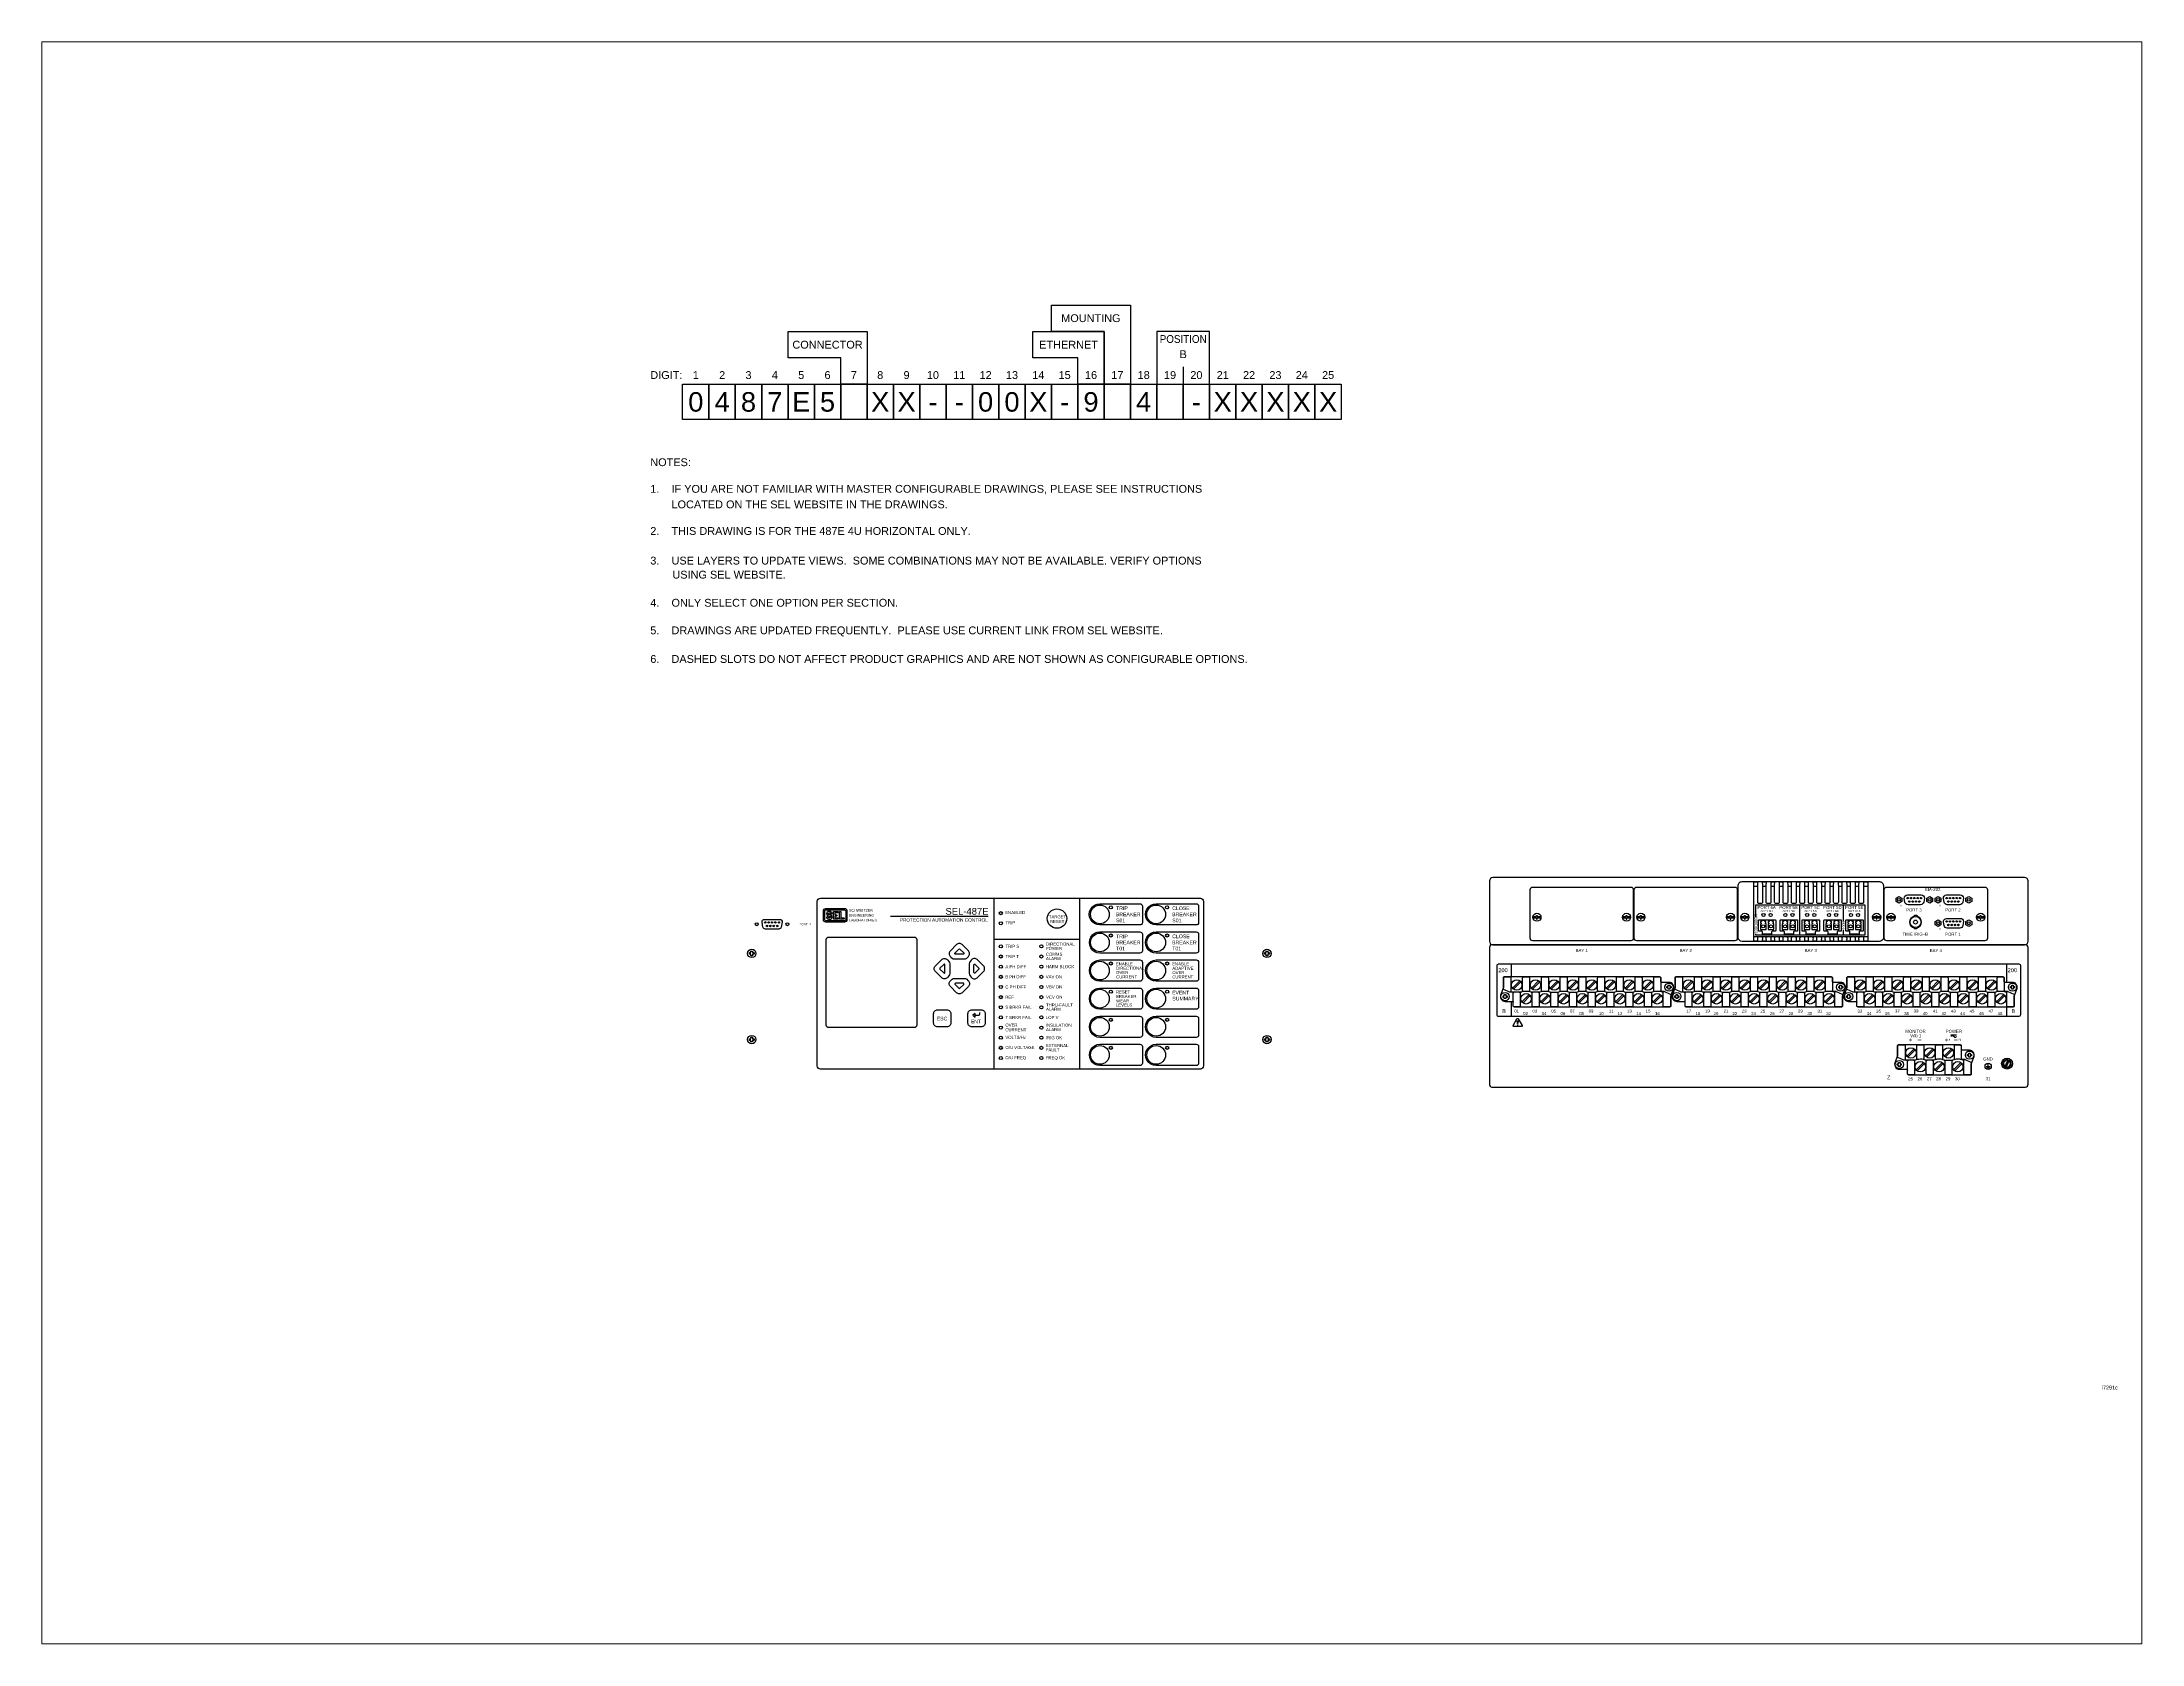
# Paper-space layout 'Layout1' of a CAD drawing. Extents: x 1.05 to 9.48, y 0.8 to 7.23.
# The model-space entities are those that its viewports show. They can reach past a viewport. Long polylines and large blocks are cut down to what shows.
import ezdxf
from ezdxf.enums import TextEntityAlignment as Align

# ---------------------------------------------------------------- set-up
doc = ezdxf.new("R2010")
doc.units = 0
doc.header["$MEASUREMENT"] = 0
doc.layers.get('0').update_dxf_attribs({"linetype": 'CONTINUOUS'})
doc.layers.add('2.4__9__(2) 100-1000BASE & (3) 100BASE SFP Ports (Order SFP Transceivers Separately)', color=7, linetype='CONTINUOUS')
doc.layers.add('5.0_____[DWG]', color=7, linetype='CONTINUOUS')
doc.styles.add('Arial', font='arial.ttf')

msp = doc.modelspace()

# ---------------------------------------------------------------- linework, layer by layer
at = {"layer": '2.4__9__(2) 100-1000BASE & (3) 100BASE SFP Ports (Order SFP Transceivers Separately)'}
for p, q in [((37.315, 15.044), (37.315, 16.022)), ((38.715, 15.502), (38.715, 16.022)), ((38.715, 15.044), (38.715, 15.216))]:
    msp.add_line(p, q, dxfattribs=at)
for points in [[(35.465, 16.763), (39.865, 16.763, -0.414444), (39.99, 16.638), (39.99, 14.973, -0.413495), (39.864, 14.849), (35.466, 14.849, -0.413496), (35.34, 14.973), (35.34, 16.638, -0.414444)], [(35.972, 16.722, 0.41291), (35.952, 16.742), (35.847, 16.742, 0.41291), (35.827, 16.722, -0.030099), (35.832, 16.617, -0.000059), (35.832, 14.994, -0.030072), (35.827, 14.889, 0.41291), (35.847, 14.869), (35.952, 14.869, 0.41291), (35.972, 14.889, -0.033142), (35.968, 14.958, -0.42184), (36.012, 15.003), (36.073, 15.003, -0.421779), (36.117, 14.958, -0.033142), (36.113, 14.889, 0.41291), (36.133, 14.869), (36.222, 14.869, 0.41291), (36.242, 14.889, -0.033142), (36.238, 14.958, -0.42184), (36.282, 15.003), (36.343, 15.003, -0.421779), (36.387, 14.958, -0.033142), (36.383, 14.889, 0.41291), (36.403, 14.869), (36.492, 14.869, 0.41291), (36.512, 14.889, -0.033142), (36.508, 14.958, -0.42184), (36.552, 15.003), (36.613, 15.003, -0.421779), (36.657, 14.958, -0.033142), (36.653, 14.889, 0.41291), (36.673, 14.869), (36.762, 14.869, 0.41291), (36.782, 14.889, -0.033142), (36.778, 14.958, -0.42184), (36.822, 15.003), (36.883, 15.003, -0.421779), (36.927, 14.958, -0.033142), (36.923, 14.889, 0.41291), (36.943, 14.869), (37.032, 14.869, 0.41291), (37.052, 14.889, -0.033142), (37.048, 14.958, -0.42184), (37.092, 15.003), (37.153, 15.003, -0.421779), (37.197, 14.958, -0.033142), (37.193, 14.889, 0.41291), (37.213, 14.869), (37.302, 14.869, 0.41291), (37.322, 14.889, -0.033142), (37.318, 14.958, -0.42184), (37.362, 15.003), (37.423, 15.003, -0.421779), (37.467, 14.958, -0.033142), (37.463, 14.889, 0.41291), (37.483, 14.869), (37.572, 14.869, 0.41291), (37.592, 14.889, -0.033142), (37.588, 14.958, -0.42184), (37.632, 15.003), (37.693, 15.003, -0.421779), (37.737, 14.958, -0.033142), (37.733, 14.889, 0.41291), (37.753, 14.869), (37.842, 14.869, 0.41291), (37.862, 14.889, -0.033142), (37.858, 14.958, -0.42184), (37.902, 15.003), (37.963, 15.003, -0.421779), (38.007, 14.958, -0.033142), (38.003, 14.889, 0.41291), (38.023, 14.869), (38.112, 14.869, 0.41291), (38.132, 14.889, -0.033142), (38.128, 14.958, -0.42184), (38.172, 15.003), (38.233, 15.003, -0.421779), (38.277, 14.958, -0.033142), (38.273, 14.889, 0.41291), (38.293, 14.869), (38.382, 14.869, 0.41291), (38.402, 14.889, -0.033142), (38.398, 14.958, -0.42184), (38.442, 15.003), (38.503, 15.003, -0.421779), (38.547, 14.958, -0.033142), (38.543, 14.889, 0.41291), (38.563, 14.869), (38.652, 14.869, 0.41291), (38.672, 14.889, -0.033142), (38.668, 14.958, -0.42184), (38.712, 15.003), (38.773, 15.003, -0.421779), (38.817, 14.958, -0.033142), (38.813, 14.889, 0.41291), (38.833, 14.869), (38.922, 14.869, 0.41291), (38.942, 14.889, -0.033142), (38.938, 14.958, -0.42184), (38.982, 15.003), (39.043, 15.003, -0.421779), (39.087, 14.958, -0.033142), (39.083, 14.889, 0.41291), (39.103, 14.869), (39.192, 14.869, 0.41291), (39.212, 14.889, -0.033142), (39.208, 14.958, -0.42184), (39.252, 15.003), (39.313, 15.003, -0.421779), (39.357, 14.958, -0.033142), (39.353, 14.889, 0.41291), (39.373, 14.869), (39.483, 14.869, 0.41291), (39.503, 14.889, -0.030099), (39.498, 14.994), (39.498, 16.617, -0.030099), (39.503, 16.722, 0.41291), (39.483, 16.742), (39.373, 16.742, 0.41291), (39.353, 16.722, -0.030099), (39.358, 16.617), (39.358, 16.106, -0.415329), (39.313, 16.061), (39.252, 16.061, -0.415032), (39.207, 16.106), (39.207, 16.617, -0.030099), (39.212, 16.722, 0.41291), (39.192, 16.742), (39.103, 16.742, 0.41291), (39.083, 16.722, -0.030099), (39.088, 16.617), (39.088, 16.106, -0.415329), (39.043, 16.061), (38.982, 16.061, -0.415032), (38.937, 16.106), (38.937, 16.617, -0.030099), (38.942, 16.722, 0.41291), (38.922, 16.742), (38.833, 16.742, 0.41291), (38.813, 16.722, -0.030099), (38.818, 16.617), (38.818, 16.106, -0.415329), (38.773, 16.061), (38.712, 16.061, -0.415032), (38.667, 16.106), (38.667, 16.617, -0.030099), (38.672, 16.722, 0.41291), (38.652, 16.742), (38.563, 16.742, 0.41291), (38.543, 16.722, -0.030099), (38.548, 16.617), (38.548, 16.106, -0.415329), (38.503, 16.061), (38.442, 16.061, -0.415032), (38.397, 16.106), (38.397, 16.617, -0.030099), (38.402, 16.722, 0.41291), (38.382, 16.742), (38.293, 16.742, 0.41291), (38.273, 16.722, -0.030099), (38.278, 16.617), (38.278, 16.106, -0.415329), (38.233, 16.061), (38.172, 16.061, -0.415032), (38.127, 16.106), (38.127, 16.617, -0.030099), (38.132, 16.722, 0.41291), (38.112, 16.742), (38.023, 16.742, 0.41291), (38.003, 16.722, -0.030099), (38.008, 16.617), (38.008, 16.106, -0.415329), (37.963, 16.061), (37.902, 16.061, -0.415032), (37.857, 16.106), (37.857, 16.617, -0.030099), (37.862, 16.722, 0.41291), (37.842, 16.742), (37.753, 16.742, 0.41291), (37.733, 16.722, -0.030099), (37.738, 16.617), (37.738, 16.106, -0.415329), (37.693, 16.061), (37.632, 16.061, -0.415032), (37.587, 16.106), (37.587, 16.617, -0.030099), (37.592, 16.722, 0.41291), (37.572, 16.742), (37.483, 16.742, 0.41291), (37.463, 16.722, -0.030099), (37.468, 16.617), (37.468, 16.106, -0.415329), (37.423, 16.061), (37.362, 16.061, -0.415032), (37.317, 16.106), (37.317, 16.617, -0.030099), (37.322, 16.722, 0.41291), (37.302, 16.742), (37.213, 16.742, 0.41291), (37.193, 16.722, -0.030099), (37.198, 16.617), (37.198, 16.106, -0.415329), (37.153, 16.061), (37.092, 16.061, -0.415032), (37.047, 16.106), (37.047, 16.617, -0.030099), (37.052, 16.722, 0.41291), (37.032, 16.742), (36.943, 16.742, 0.41291), (36.923, 16.722, -0.030099), (36.928, 16.617), (36.928, 16.106, -0.415329), (36.883, 16.061), (36.822, 16.061, -0.415032), (36.777, 16.106), (36.777, 16.617, -0.030099), (36.782, 16.722, 0.41291), (36.762, 16.742), (36.673, 16.742, 0.41291), (36.653, 16.722, -0.030099), (36.658, 16.617), (36.658, 16.106, -0.415329), (36.613, 16.061), (36.552, 16.061, -0.415032), (36.507, 16.106), (36.507, 16.617, -0.030099), (36.512, 16.722, 0.41291), (36.492, 16.742), (36.403, 16.742, 0.41291), (36.383, 16.722, -0.030099), (36.388, 16.617), (36.388, 16.106, -0.415329), (36.343, 16.061), (36.282, 16.061, -0.415032), (36.237, 16.106), (36.237, 16.617, -0.030099), (36.242, 16.722, 0.41291), (36.222, 16.742), (36.133, 16.742, 0.41291), (36.113, 16.722, -0.030099), (36.118, 16.617), (36.118, 16.106, -0.415329), (36.073, 16.061), (36.012, 16.061, -0.415032), (35.967, 16.106), (35.967, 16.617, -0.030099)], [(36.008, 15.54), (36.522, 15.54, -0.414573), (36.542, 15.52), (36.542, 15.194, -0.416018), (36.522, 15.174), (36.43, 15.174, 0.41265), (36.41, 15.154), (36.41, 15.085, -0.418703), (36.4, 15.075), (36.13, 15.075, -0.419075), (36.12, 15.085), (36.12, 15.154, 0.41265), (36.1, 15.174), (36.008, 15.174, -0.416018), (35.988, 15.194), (35.988, 15.52, -0.414573)], [(36.708, 15.54), (37.222, 15.54, -0.414573), (37.242, 15.52), (37.242, 15.194, -0.416018), (37.222, 15.174), (37.13, 15.174, 0.41265), (37.11, 15.154), (37.11, 15.085, -0.418703), (37.1, 15.075), (36.83, 15.075, -0.419075), (36.82, 15.085), (36.82, 15.154, 0.41265), (36.8, 15.174), (36.708, 15.174, -0.416018), (36.688, 15.194), (36.688, 15.52, -0.414573)], [(37.408, 15.54), (37.922, 15.54, -0.414573), (37.942, 15.52), (37.942, 15.194, -0.416018), (37.922, 15.174), (37.83, 15.174, 0.41265), (37.81, 15.154), (37.81, 15.085, -0.418703), (37.8, 15.075), (37.53, 15.075, -0.419075), (37.52, 15.085), (37.52, 15.154, 0.41265), (37.5, 15.174), (37.408, 15.174, -0.416018), (37.388, 15.194), (37.388, 15.52, -0.414573)], [(38.108, 15.54), (38.622, 15.54, -0.414573), (38.642, 15.52), (38.642, 15.194, -0.416018), (38.622, 15.174), (38.53, 15.174, 0.41265), (38.51, 15.154), (38.51, 15.085, -0.418703), (38.5, 15.075), (38.23, 15.075, -0.419075), (38.22, 15.085), (38.22, 15.154, 0.41265), (38.2, 15.174), (38.108, 15.174, -0.416018), (38.088, 15.194), (38.088, 15.52, -0.414573)], [(38.808, 15.54), (39.322, 15.54, -0.414573), (39.342, 15.52), (39.342, 15.194, -0.416018), (39.322, 15.174), (39.23, 15.174, 0.41265), (39.21, 15.154), (39.21, 15.085, -0.418703), (39.2, 15.075), (38.93, 15.075, -0.419075), (38.92, 15.085), (38.92, 15.154, 0.41265), (38.9, 15.174), (38.808, 15.174, -0.416018), (38.788, 15.194), (38.788, 15.52, -0.414573)]]:
    msp.add_lwpolyline(points, format="xyb", close=True, dxfattribs=at)
for points in [[(35.832, 16.617), (35.967, 16.617)], [(36.118, 16.617), (36.237, 16.617)], [(36.388, 16.617), (36.507, 16.617)], [(36.658, 16.617), (36.777, 16.617)], [(36.928, 16.617), (37.047, 16.617)], [(37.198, 16.617), (37.317, 16.617)], [(37.468, 16.617), (37.587, 16.617)], [(37.738, 16.617), (37.857, 16.617)], [(38.008, 16.617), (38.127, 16.617)], [(38.278, 16.617), (38.397, 16.617)], [(38.548, 16.617), (38.667, 16.617)], [(38.818, 16.617), (38.937, 16.617)], [(39.088, 16.617), (39.207, 16.617)], [(39.358, 16.617), (39.498, 16.617)], [(35.907, 15.633), (35.907, 16.022), (39.4, 16.022), (39.4, 15.044), (35.907, 15.044), (35.907, 15.086)], [(36.21, 15.411), (36.21, 15.441), (36.229, 15.441), (36.229, 15.489), (36.195, 15.489), (36.195, 15.517), (36.09, 15.517), (36.09, 15.489), (36.055, 15.489), (36.055, 15.441), (36.074, 15.441), (36.074, 15.411), (36.052, 15.411), (36.052, 15.231), (36.232, 15.231), (36.232, 15.411), (36.21, 15.411)], [(36.456, 15.411), (36.456, 15.441), (36.475, 15.441), (36.475, 15.489), (36.441, 15.489), (36.441, 15.517), (36.336, 15.517), (36.336, 15.489), (36.301, 15.489), (36.301, 15.441), (36.32, 15.441), (36.32, 15.411), (36.298, 15.411), (36.298, 15.231), (36.478, 15.231), (36.478, 15.411), (36.456, 15.411)], [(36.91, 15.411), (36.91, 15.441), (36.929, 15.441), (36.929, 15.489), (36.895, 15.489), (36.895, 15.517), (36.79, 15.517), (36.79, 15.489), (36.755, 15.489), (36.755, 15.441), (36.774, 15.441), (36.774, 15.411), (36.752, 15.411), (36.752, 15.231), (36.932, 15.231), (36.932, 15.411), (36.91, 15.411)], [(37.156, 15.411), (37.156, 15.441), (37.175, 15.441), (37.175, 15.489), (37.141, 15.489), (37.141, 15.517), (37.036, 15.517), (37.036, 15.489), (37.001, 15.489), (37.001, 15.441), (37.02, 15.441), (37.02, 15.411), (36.998, 15.411), (36.998, 15.231), (37.178, 15.231), (37.178, 15.411), (37.156, 15.411)], [(37.61, 15.411), (37.61, 15.441), (37.629, 15.441), (37.629, 15.489), (37.595, 15.489), (37.595, 15.517), (37.49, 15.517), (37.49, 15.489), (37.455, 15.489), (37.455, 15.441), (37.474, 15.441), (37.474, 15.411), (37.452, 15.411), (37.452, 15.231), (37.632, 15.231), (37.632, 15.411), (37.61, 15.411)], [(37.856, 15.411), (37.856, 15.441), (37.875, 15.441), (37.875, 15.489), (37.841, 15.489), (37.841, 15.517), (37.736, 15.517), (37.736, 15.489), (37.701, 15.489), (37.701, 15.441), (37.72, 15.441), (37.72, 15.411), (37.698, 15.411), (37.698, 15.231), (37.878, 15.231), (37.878, 15.411), (37.856, 15.411)], [(38.31, 15.411), (38.31, 15.441), (38.329, 15.441), (38.329, 15.489), (38.295, 15.489), (38.295, 15.517), (38.19, 15.517), (38.19, 15.489), (38.155, 15.489), (38.155, 15.441), (38.174, 15.441), (38.174, 15.411), (38.152, 15.411), (38.152, 15.231), (38.332, 15.231), (38.332, 15.411), (38.31, 15.411)], [(38.556, 15.411), (38.556, 15.441), (38.575, 15.441), (38.575, 15.489), (38.541, 15.489), (38.541, 15.517), (38.436, 15.517), (38.436, 15.489), (38.401, 15.489), (38.401, 15.441), (38.42, 15.441), (38.42, 15.411), (38.398, 15.411), (38.398, 15.231), (38.578, 15.231), (38.578, 15.411), (38.556, 15.411)], [(39.01, 15.411), (39.01, 15.441), (39.029, 15.441), (39.029, 15.489), (38.995, 15.489), (38.995, 15.517), (38.89, 15.517), (38.89, 15.489), (38.855, 15.489), (38.855, 15.441), (38.874, 15.441), (38.874, 15.411), (38.852, 15.411), (38.852, 15.231), (39.032, 15.231), (39.032, 15.411), (39.01, 15.411)], [(39.256, 15.411), (39.256, 15.441), (39.275, 15.441), (39.275, 15.489), (39.241, 15.489), (39.241, 15.517), (39.136, 15.517), (39.136, 15.489), (39.101, 15.489), (39.101, 15.441), (39.12, 15.441), (39.12, 15.411), (39.098, 15.411), (39.098, 15.231), (39.278, 15.231), (39.278, 15.411), (39.256, 15.411)], [(35.985, 14.994), (35.832, 14.994)], [(36.255, 14.994), (36.1, 14.994)], [(36.525, 14.994), (36.37, 14.994)], [(36.795, 14.994), (36.64, 14.994)], [(37.065, 14.994), (36.91, 14.994)], [(37.335, 14.994), (37.18, 14.994)], [(37.605, 14.994), (37.45, 14.994)], [(37.875, 14.994), (37.72, 14.994)], [(38.145, 14.994), (37.99, 14.994)], [(38.415, 14.994), (38.26, 14.994)], [(38.685, 14.994), (38.53, 14.994)], [(38.955, 14.994), (38.8, 14.994)], [(39.225, 14.994), (39.07, 14.994)], [(39.498, 14.994), (39.34, 14.994)]]:
    msp.add_lwpolyline(points, dxfattribs=at)
for centre in [(36.151, 15.695), (36.379, 15.695), (36.851, 15.695), (37.079, 15.695), (37.551, 15.695), (37.779, 15.695), (38.251, 15.695), (38.479, 15.695), (38.951, 15.695), (39.179, 15.695), (36.142, 15.334), (36.388, 15.334), (36.842, 15.334), (37.088, 15.334), (37.542, 15.334), (37.788, 15.334), (38.242, 15.334), (38.488, 15.334), (38.942, 15.334), (39.188, 15.334)]:
    msp.add_circle(centre, 0.05, dxfattribs=at)
at = {"layer": '5.0_____[DWG]'}
for points in [[(15.036, 34.375), (13.348, 34.375), (13.348, 35.219), (15.879, 35.219), (15.879, 32.687), (15.036, 32.687), (15.036, 34.375)], [(6.598, 33.531), (4.911, 33.531), (4.911, 34.375), (7.442, 34.375), (7.442, 32.687), (6.598, 32.687), (6.598, 33.531)], [(14.192, 33.531), (12.754, 33.531), (12.754, 34.375), (15.036, 34.375), (15.036, 32.687), (14.192, 32.687), (14.192, 33.531)], [(40.489, 16.288), (40.583, 16.234), (40.583, 16.125), (40.489, 16.071), (40.395, 16.125), (40.395, 16.234)], [(41.473, 16.288), (41.567, 16.234), (41.567, 16.125), (41.473, 16.071), (41.379, 16.125), (41.379, 16.234)], [(41.741, 16.288), (41.835, 16.234), (41.835, 16.125), (41.741, 16.071), (41.647, 16.125), (41.647, 16.234)], [(42.725, 16.288), (42.819, 16.234), (42.819, 16.125), (42.725, 16.071), (42.631, 16.125), (42.631, 16.234)], [(41.741, 15.538), (41.835, 15.484), (41.835, 15.375), (41.741, 15.321), (41.647, 15.375), (41.647, 15.484)], [(42.725, 15.538), (42.819, 15.484), (42.819, 15.375), (42.725, 15.321), (42.631, 15.375), (42.631, 15.484)], [(27.85, 13.106), (27.85, 13.147), (27.9, 13.147), (27.9, 13.106), (27.94, 13.106), (27.94, 13.057), (27.9, 13.057), (27.9, 13.017), (27.85, 13.017), (27.85, 13.057), (27.81, 13.057), (27.81, 13.106)], [(33.1, 13.407), (33.1, 13.447), (33.15, 13.447), (33.15, 13.407), (33.19, 13.407), (33.19, 13.357), (33.15, 13.357), (33.15, 13.317), (33.1, 13.317), (33.1, 13.357), (33.06, 13.357), (33.06, 13.407)], [(33.35, 13.106), (33.35, 13.147), (33.4, 13.147), (33.4, 13.106), (33.44, 13.106), (33.44, 13.057), (33.4, 13.057), (33.4, 13.017), (33.35, 13.017), (33.35, 13.057), (33.31, 13.057), (33.31, 13.106)], [(38.6, 13.407), (38.6, 13.447), (38.65, 13.447), (38.65, 13.407), (38.69, 13.407), (38.69, 13.357), (38.65, 13.357), (38.65, 13.317), (38.6, 13.317), (38.6, 13.357), (38.56, 13.357), (38.56, 13.407)], [(38.85, 13.106), (38.85, 13.147), (38.9, 13.147), (38.9, 13.106), (38.94, 13.106), (38.94, 13.057), (38.9, 13.057), (38.9, 13.017), (38.85, 13.017), (38.85, 13.057), (38.81, 13.057), (38.81, 13.106)], [(44.1, 13.407), (44.1, 13.447), (44.15, 13.447), (44.15, 13.407), (44.19, 13.407), (44.19, 13.357), (44.15, 13.357), (44.15, 13.317), (44.1, 13.317), (44.1, 13.357), (44.06, 13.357), (44.06, 13.407)], [(10.907, 12.543), (10.832, 12.484), (10.907, 12.426)], [(10.907, 12.543), (10.832, 12.484), (10.907, 12.426)], [(40.475, 10.931), (40.475, 10.972), (40.525, 10.972), (40.525, 10.931), (40.565, 10.931), (40.565, 10.882), (40.525, 10.882), (40.525, 10.842), (40.475, 10.842), (40.475, 10.882), (40.435, 10.882), (40.435, 10.931)], [(42.725, 11.232), (42.725, 11.272), (42.775, 11.272), (42.775, 11.232), (42.815, 11.232), (42.815, 11.182), (42.775, 11.182), (42.775, 11.142), (42.725, 11.142), (42.725, 11.182), (42.685, 11.182), (42.685, 11.232)], [(43.817, 10.989), (43.931, 11.077), (44.065, 11.022), (44.083, 10.878), (43.969, 10.791), (43.835, 10.846)]]:
    msp.add_lwpolyline(points, close=True, dxfattribs=at)
for points in [[(18.411, 32.687), (18.411, 34.375), (16.723, 34.375), (16.723, 32.687), (18.411, 32.687)], [(17.567, 33.243), (17.567, 32.687)], [(2.379, 31.562), (1.536, 31.562), (1.536, 32.687), (2.379, 32.687), (2.379, 31.562)], [(3.223, 31.562), (2.379, 31.562), (2.379, 32.687), (3.223, 32.687), (3.223, 31.562)], [(4.067, 31.562), (3.223, 31.562), (3.223, 32.687), (4.067, 32.687), (4.067, 31.562)], [(4.911, 31.562), (4.067, 31.562), (4.067, 32.687), (4.911, 32.687), (4.911, 31.562)], [(5.754, 31.562), (4.911, 31.562), (4.911, 32.687), (5.754, 32.687), (5.754, 31.562)], [(6.598, 31.562), (5.754, 31.562), (5.754, 32.687), (6.598, 32.687), (6.598, 31.562)], [(7.442, 31.562), (6.598, 31.562), (6.598, 32.687), (7.442, 32.687), (7.442, 31.562)], [(8.286, 31.562), (7.442, 31.562), (7.442, 32.687), (8.286, 32.687), (8.286, 31.562)], [(9.129, 31.562), (8.286, 31.562), (8.286, 32.687), (9.129, 32.687), (9.129, 31.562)], [(9.973, 31.562), (9.129, 31.562), (9.129, 32.687), (9.973, 32.687), (9.973, 31.562)], [(10.817, 31.562), (9.973, 31.562), (9.973, 32.687), (10.817, 32.687), (10.817, 31.562)], [(11.661, 31.562), (10.817, 31.562), (10.817, 32.687), (11.661, 32.687), (11.661, 31.562)], [(12.504, 31.562), (11.661, 31.562), (11.661, 32.687), (12.504, 32.687), (12.504, 31.562)], [(13.348, 31.562), (12.504, 31.562), (12.504, 32.687), (13.348, 32.687), (13.348, 31.562)], [(14.192, 31.562), (13.348, 31.562), (13.348, 32.687), (14.192, 32.687), (14.192, 31.562)], [(15.036, 31.562), (14.192, 31.562), (14.192, 32.687), (15.036, 32.687), (15.036, 31.562)], [(15.879, 31.562), (15.036, 31.562), (15.036, 32.687), (15.879, 32.687), (15.879, 31.562)], [(16.723, 31.562), (15.879, 31.562), (15.879, 32.687), (16.723, 32.687), (16.723, 31.562)], [(17.567, 31.562), (16.723, 31.562), (16.723, 32.687), (17.567, 32.687), (17.567, 31.562)], [(18.411, 31.562), (17.567, 31.562), (17.567, 32.687), (18.411, 32.687), (18.411, 31.562)], [(19.254, 31.562), (18.411, 31.562), (18.411, 32.687), (19.254, 32.687), (19.254, 31.562)], [(20.098, 31.562), (19.254, 31.562), (19.254, 32.687), (20.098, 32.687), (20.098, 31.562)], [(20.942, 31.562), (20.098, 31.562), (20.098, 32.687), (20.942, 32.687), (20.942, 31.562)], [(21.786, 31.562), (20.942, 31.562), (20.942, 32.687), (21.786, 32.687), (21.786, 31.562)], [(22.629, 31.562), (21.786, 31.562), (21.786, 32.687), (22.629, 32.687), (22.629, 31.562)], [(11.506, 16.235), (11.506, 10.76)], [(14.246, 16.235), (14.246, 10.76)], [(11.317, 15.645), (8.192, 15.645)], [(28.767, 15.645), (28.885, 15.645), (28.885, 15.682), (28.905, 15.682), (28.905, 15.645), (29.023, 15.645)], [(28.767, 15.601), (28.885, 15.601), (28.885, 15.565), (28.905, 15.565), (28.905, 15.601), (29.023, 15.601)], [(31.637, 15.645), (31.755, 15.645), (31.755, 15.681), (31.775, 15.681), (31.775, 15.645), (31.893, 15.645)], [(31.637, 15.6), (31.755, 15.6), (31.755, 15.564), (31.775, 15.564), (31.775, 15.6), (31.893, 15.6)], [(32.097, 15.645), (32.215, 15.645), (32.215, 15.682), (32.235, 15.682), (32.235, 15.645), (32.353, 15.645)], [(32.097, 15.601), (32.215, 15.601), (32.215, 15.565), (32.235, 15.565), (32.235, 15.601), (32.353, 15.601)], [(34.967, 15.645), (35.085, 15.645), (35.085, 15.681), (35.105, 15.681), (35.105, 15.645), (35.223, 15.645)], [(34.967, 15.6), (35.085, 15.6), (35.085, 15.564), (35.105, 15.564), (35.105, 15.6), (35.223, 15.6)], [(35.427, 15.645), (35.545, 15.645), (35.545, 15.682), (35.565, 15.682), (35.565, 15.645), (35.683, 15.645)], [(35.427, 15.601), (35.545, 15.601), (35.545, 15.565), (35.565, 15.565), (35.565, 15.601), (35.683, 15.601)], [(39.647, 15.645), (39.765, 15.645), (39.765, 15.681), (39.785, 15.681), (39.785, 15.645), (39.903, 15.645)], [(39.647, 15.6), (39.765, 15.6), (39.765, 15.564), (39.785, 15.564), (39.785, 15.6), (39.903, 15.6)], [(40.107, 15.645), (40.225, 15.645), (40.225, 15.682), (40.245, 15.682), (40.245, 15.645), (40.363, 15.645)], [(40.107, 15.601), (40.225, 15.601), (40.225, 15.565), (40.245, 15.565), (40.245, 15.601), (40.363, 15.601)], [(40.982, 15.639), (40.982, 15.685), (41.057, 15.685), (41.057, 15.64)], [(42.977, 15.645), (43.095, 15.645), (43.095, 15.681), (43.115, 15.681), (43.115, 15.645), (43.233, 15.645)], [(42.977, 15.6), (43.095, 15.6), (43.095, 15.564), (43.115, 15.564), (43.115, 15.6), (43.233, 15.6)], [(11.505, 14.917), (14.245, 14.917)], [(41.057, 15.294), (41.057, 15.249), (40.982, 15.249), (40.982, 15.294)], [(28.069, 14.125), (28.069, 13.714)], [(43.929, 14.125), (43.929, 13.536)], [(28.349, 13.585), (28.115, 13.351)], [(28.383, 13.552), (28.148, 13.318)], [(28.95, 13.585), (28.716, 13.351)], [(28.983, 13.552), (28.749, 13.318)], [(29.55, 13.585), (29.316, 13.351)], [(29.583, 13.552), (29.349, 13.318)], [(30.15, 13.585), (29.916, 13.351)], [(30.183, 13.552), (29.949, 13.318)], [(30.75, 13.585), (30.516, 13.351)], [(30.783, 13.552), (30.549, 13.318)], [(31.35, 13.585), (31.116, 13.351)], [(31.383, 13.552), (31.149, 13.318)], [(31.95, 13.585), (31.716, 13.351)], [(31.983, 13.552), (31.749, 13.318)], [(32.55, 13.585), (32.316, 13.351)], [(32.583, 13.552), (32.349, 13.318)], [(33.849, 13.585), (33.615, 13.351)], [(33.883, 13.552), (33.648, 13.318)], [(34.45, 13.585), (34.216, 13.351)], [(34.483, 13.552), (34.249, 13.318)], [(35.05, 13.585), (34.816, 13.351)], [(35.083, 13.552), (34.849, 13.318)], [(35.65, 13.585), (35.416, 13.351)], [(35.683, 13.552), (35.449, 13.318)], [(36.25, 13.585), (36.016, 13.351)], [(36.283, 13.552), (36.049, 13.318)], [(36.85, 13.585), (36.616, 13.351)], [(36.883, 13.552), (36.649, 13.318)], [(37.45, 13.585), (37.216, 13.351)], [(37.483, 13.552), (37.249, 13.318)], [(38.05, 13.585), (37.816, 13.351)], [(38.083, 13.552), (37.849, 13.318)], [(39.349, 13.585), (39.115, 13.351)], [(39.383, 13.552), (39.148, 13.318)], [(39.95, 13.585), (39.716, 13.351)], [(39.983, 13.552), (39.749, 13.318)], [(40.55, 13.585), (40.316, 13.351)], [(40.583, 13.552), (40.349, 13.318)], [(41.15, 13.585), (40.916, 13.351)], [(41.183, 13.552), (40.949, 13.318)], [(41.75, 13.585), (41.516, 13.351)], [(41.783, 13.552), (41.549, 13.318)], [(42.35, 13.585), (42.116, 13.351)], [(42.383, 13.552), (42.149, 13.318)], [(42.95, 13.585), (42.716, 13.351)], [(42.983, 13.552), (42.749, 13.318)], [(43.55, 13.585), (43.316, 13.351)], [(43.583, 13.552), (43.349, 13.318)], [(28.069, 12.928), (28.069, 12.445)], [(28.65, 13.144), (28.416, 12.91)], [(28.683, 13.111), (28.449, 12.877)], [(28.978, 13.218), (28.722, 13.218)], [(29.251, 13.144), (29.016, 12.91)], [(29.284, 13.111), (29.05, 12.877)], [(29.323, 13.218), (29.578, 13.218)], [(29.851, 13.144), (29.616, 12.91)], [(29.884, 13.111), (29.65, 12.877)], [(29.923, 13.218), (30.178, 13.218)], [(30.451, 13.144), (30.216, 12.91)], [(30.484, 13.111), (30.25, 12.877)], [(30.523, 13.218), (30.778, 13.218)], [(31.051, 13.144), (30.816, 12.91)], [(31.084, 13.111), (30.85, 12.877)], [(31.123, 13.218), (31.378, 13.218)], [(31.651, 13.144), (31.416, 12.91)], [(31.684, 13.111), (31.45, 12.877)], [(31.723, 13.218), (31.978, 13.218)], [(32.251, 13.144), (32.016, 12.91)], [(32.284, 13.111), (32.05, 12.877)], [(32.323, 13.218), (32.578, 13.218)], [(32.851, 13.144), (32.616, 12.91)], [(32.884, 13.111), (32.65, 12.877)], [(32.939, 13.219), (32.922, 13.219)], [(34.15, 13.144), (33.916, 12.91)], [(34.183, 13.111), (33.949, 12.877)], [(34.478, 13.218), (34.222, 13.218)], [(34.75, 13.144), (34.516, 12.91)], [(34.784, 13.111), (34.55, 12.877)], [(34.823, 13.218), (35.078, 13.218)], [(35.351, 13.144), (35.116, 12.91)], [(35.384, 13.111), (35.15, 12.877)], [(35.423, 13.218), (35.678, 13.218)], [(35.951, 13.144), (35.716, 12.91)], [(35.984, 13.111), (35.75, 12.877)], [(36.023, 13.218), (36.278, 13.218)], [(36.551, 13.144), (36.316, 12.91)], [(36.584, 13.111), (36.35, 12.877)], [(36.623, 13.218), (36.878, 13.218)], [(37.151, 13.144), (36.916, 12.91)], [(37.184, 13.111), (36.95, 12.877)], [(37.223, 13.218), (37.478, 13.218)], [(37.751, 13.144), (37.516, 12.91)], [(37.784, 13.111), (37.55, 12.877)], [(37.823, 13.218), (38.078, 13.218)], [(38.351, 13.144), (38.116, 12.91)], [(38.384, 13.111), (38.15, 12.877)], [(38.439, 13.219), (38.422, 13.219)], [(39.65, 13.144), (39.416, 12.91)], [(39.683, 13.111), (39.449, 12.877)], [(39.978, 13.218), (39.722, 13.218)], [(40.25, 13.144), (40.016, 12.91)], [(40.284, 13.111), (40.05, 12.877)], [(40.323, 13.218), (40.578, 13.218)], [(40.851, 13.144), (40.616, 12.91)], [(40.884, 13.111), (40.65, 12.877)], [(40.923, 13.218), (41.178, 13.218)], [(41.451, 13.144), (41.216, 12.91)], [(41.484, 13.111), (41.25, 12.877)], [(41.523, 13.218), (41.778, 13.218)], [(42.051, 13.144), (41.816, 12.91)], [(42.084, 13.111), (41.85, 12.877)], [(42.123, 13.218), (42.378, 13.218)], [(42.651, 13.144), (42.416, 12.91)], [(42.684, 13.111), (42.45, 12.877)], [(42.723, 13.218), (42.978, 13.218)], [(43.251, 13.144), (43.016, 12.91)], [(43.284, 13.111), (43.05, 12.877)], [(43.323, 13.218), (43.578, 13.218)], [(43.851, 13.144), (43.616, 12.91)], [(43.884, 13.111), (43.65, 12.877)], [(43.939, 13.219), (43.922, 13.219)], [(43.929, 12.75), (43.929, 12.445)], [(42.152, 11.861), (42.329, 11.861)], [(40.974, 11.41), (40.74, 11.176)], [(41.008, 11.377), (40.773, 11.143)], [(41.275, 10.969), (41.041, 10.735)], [(41.308, 10.936), (41.074, 10.702)], [(41.575, 11.41), (41.341, 11.176)], [(41.603, 11.043), (41.347, 11.043)], [(41.608, 11.377), (41.374, 11.143)], [(41.876, 10.969), (41.641, 10.735)], [(41.909, 10.936), (41.675, 10.702)], [(42.175, 11.41), (41.941, 11.176)], [(41.948, 11.043), (42.203, 11.043)], [(42.208, 11.377), (41.974, 11.143)], [(42.476, 10.969), (42.241, 10.735)], [(42.509, 10.936), (42.275, 10.702)], [(42.564, 11.044), (42.547, 11.044)], [(43.284, 10.84), (43.409, 10.84)], [(43.307, 10.815), (43.386, 10.815)], [(43.332, 10.79), (43.361, 10.79)], [(43.345, 10.84), (43.345, 10.92)], [(43.973, 11.059), (43.877, 10.829)], [(43.927, 10.808), (44.023, 11.039)]]:
    msp.add_lwpolyline(points, dxfattribs=at)
for points in [[(44.515, 16.893), (27.485, 16.893, 0.414214), (27.375, 16.783), (27.375, 14.853, 0.414214), (27.485, 14.743), (44.515, 14.743, 0.414214), (44.625, 14.853), (44.625, 16.783, 0.414214), (44.515, 16.893)], [(40.982, 15.652, 0.815611), (40.982, 15.281)], [(41.057, 15.281, 0.820361), (41.057, 15.653)], [(3.767, 14.54, -0.391794), (3.776, 14.532), (3.778, 14.492, 0.399739), (3.779, 14.491), (3.819, 14.489, -0.391859), (3.827, 14.481), (3.827, 14.447, -0.391764), (3.819, 14.438), (3.779, 14.436, 0.399816), (3.778, 14.435), (3.776, 14.396, -0.391825), (3.767, 14.387), (3.75, 14.387), (3.734, 14.387, -0.391806), (3.725, 14.396), (3.723, 14.435, 0.399638), (3.722, 14.436), (3.682, 14.438, -0.391814), (3.674, 14.447), (3.674, 14.481, -0.39186), (3.682, 14.489), (3.722, 14.491, 0.399739), (3.723, 14.492), (3.725, 14.532, -0.391769), (3.734, 14.54), (3.75, 14.54), (3.767, 14.54)], [(20.267, 14.54, -0.391794), (20.276, 14.532), (20.278, 14.492, 0.399739), (20.279, 14.491), (20.319, 14.489, -0.391859), (20.327, 14.481), (20.327, 14.447, -0.391764), (20.319, 14.438), (20.279, 14.436, 0.399816), (20.278, 14.435), (20.276, 14.396, -0.391825), (20.267, 14.387), (20.25, 14.387), (20.234, 14.387, -0.391806), (20.225, 14.396), (20.223, 14.435, 0.399638), (20.222, 14.436), (20.182, 14.438, -0.391814), (20.174, 14.447), (20.174, 14.481, -0.39186), (20.182, 14.489), (20.222, 14.491, 0.399739), (20.223, 14.492), (20.225, 14.532, -0.391769), (20.234, 14.54), (20.25, 14.54), (20.267, 14.54)], [(28.138, 12.78, 0.414213), (28.168, 12.75), (33.15, 12.75, 0.414214), (33.18, 12.78), (33.18, 13.093), (33.271, 13.337, 0.480048), (33.126, 13.536), (32.891, 13.536, -0.414214), (32.861, 13.566), (32.861, 13.684, 0.414212), (32.831, 13.714), (32.831, 13.714), (27.85, 13.714, 0.414215), (27.82, 13.684), (27.82, 13.371), (27.73, 13.126, 0.47859), (27.875, 12.928), (28.108, 12.928, -0.414214), (28.138, 12.898)], [(28.377, 13.218), (28.019, 13.218), (27.833, 13.308, -0.241986), (27.82, 13.328), (27.82, 13.684, -0.422157), (27.847, 13.714), (28.031, 13.714, -0.414214), (28.061, 13.684), (28.061, 13.247, -0.390527), (28.031, 13.218)], [(28.476, 13.245), (28.468, 13.245, -0.414214), (28.438, 13.275), (28.438, 13.684, -0.414214), (28.468, 13.714), (28.631, 13.714, -0.414214), (28.661, 13.684), (28.661, 13.275, -0.414214), (28.631, 13.245), (28.624, 13.245)], [(29.076, 13.245), (29.069, 13.245, -0.414214), (29.039, 13.275), (29.039, 13.684, -0.414214), (29.069, 13.714), (29.231, 13.714, -0.414214), (29.261, 13.684), (29.261, 13.275, -0.414214), (29.231, 13.245), (29.225, 13.245)], [(29.676, 13.245), (29.669, 13.245, -0.414214), (29.639, 13.275), (29.639, 13.684, -0.414214), (29.669, 13.714), (29.831, 13.714, -0.414214), (29.861, 13.684), (29.861, 13.275, -0.414214), (29.831, 13.245), (29.825, 13.245)], [(30.276, 13.245), (30.269, 13.245, -0.414214), (30.239, 13.275), (30.239, 13.684, -0.414214), (30.269, 13.714), (30.431, 13.714, -0.414214), (30.461, 13.684), (30.461, 13.275, -0.414214), (30.431, 13.245), (30.425, 13.245)], [(30.876, 13.245), (30.869, 13.245, -0.414214), (30.839, 13.275), (30.839, 13.684, -0.414214), (30.869, 13.714), (31.031, 13.714, -0.414214), (31.061, 13.684), (31.061, 13.275, -0.414214), (31.031, 13.245), (31.025, 13.245)], [(31.476, 13.245), (31.469, 13.245, -0.414214), (31.439, 13.275), (31.439, 13.684, -0.414214), (31.469, 13.714), (31.631, 13.714, -0.414214), (31.661, 13.684), (31.661, 13.275, -0.414214), (31.631, 13.245), (31.625, 13.245)], [(32.076, 13.245), (32.069, 13.245, -0.414214), (32.039, 13.275), (32.039, 13.684, -0.414214), (32.069, 13.714), (32.231, 13.714, -0.414214), (32.261, 13.684), (32.261, 13.275, -0.414214), (32.231, 13.245), (32.225, 13.245)], [(32.677, 13.245), (32.669, 13.245, -0.414214), (32.639, 13.275), (32.639, 13.684, -0.414214), (32.669, 13.714), (32.831, 13.714, -0.414214), (32.861, 13.684), (32.861, 13.275, -0.414214), (32.831, 13.245), (32.825, 13.245)], [(33.638, 12.78, 0.414213), (33.668, 12.75), (38.65, 12.75, 0.414214), (38.68, 12.78), (38.68, 13.093), (38.771, 13.337, 0.480048), (38.626, 13.536), (38.391, 13.536, -0.414214), (38.361, 13.566), (38.361, 13.684, 0.414212), (38.331, 13.714), (38.331, 13.714), (33.35, 13.714, 0.414215), (33.32, 13.684), (33.32, 13.371), (33.23, 13.126, 0.47859), (33.375, 12.928), (33.608, 12.928, -0.414214), (33.638, 12.898)], [(33.877, 13.218), (33.519, 13.218), (33.333, 13.308, -0.241986), (33.32, 13.328), (33.32, 13.684, -0.422157), (33.347, 13.714), (33.531, 13.714, -0.414214), (33.561, 13.684), (33.561, 13.247, -0.390527), (33.531, 13.218)], [(33.976, 13.245), (33.968, 13.245, -0.414214), (33.938, 13.275), (33.938, 13.684, -0.414214), (33.968, 13.714), (34.131, 13.714, -0.414214), (34.161, 13.684), (34.161, 13.275, -0.414214), (34.131, 13.245), (34.124, 13.245)], [(34.576, 13.245), (34.569, 13.245, -0.414214), (34.539, 13.275), (34.539, 13.684, -0.414214), (34.569, 13.714), (34.731, 13.714, -0.414214), (34.761, 13.684), (34.761, 13.275, -0.414214), (34.731, 13.245), (34.725, 13.245)], [(35.176, 13.245), (35.169, 13.245, -0.414214), (35.139, 13.275), (35.139, 13.684, -0.414214), (35.169, 13.714), (35.331, 13.714, -0.414214), (35.361, 13.684), (35.361, 13.275, -0.414214), (35.331, 13.245), (35.325, 13.245)], [(35.776, 13.245), (35.769, 13.245, -0.414214), (35.739, 13.275), (35.739, 13.684, -0.414214), (35.769, 13.714), (35.931, 13.714, -0.414214), (35.961, 13.684), (35.961, 13.275, -0.414214), (35.931, 13.245), (35.925, 13.245)], [(36.376, 13.245), (36.369, 13.245, -0.414214), (36.339, 13.275), (36.339, 13.684, -0.414214), (36.369, 13.714), (36.531, 13.714, -0.414214), (36.561, 13.684), (36.561, 13.275, -0.414214), (36.531, 13.245), (36.525, 13.245)], [(36.976, 13.245), (36.969, 13.245, -0.414214), (36.939, 13.275), (36.939, 13.684, -0.414214), (36.969, 13.714), (37.131, 13.714, -0.414214), (37.161, 13.684), (37.161, 13.275, -0.414214), (37.131, 13.245), (37.125, 13.245)], [(37.576, 13.245), (37.569, 13.245, -0.414214), (37.539, 13.275), (37.539, 13.684, -0.414214), (37.569, 13.714), (37.731, 13.714, -0.414214), (37.761, 13.684), (37.761, 13.275, -0.414214), (37.731, 13.245), (37.725, 13.245)], [(38.176, 13.245), (38.169, 13.245, -0.414214), (38.139, 13.275), (38.139, 13.684, -0.414214), (38.169, 13.714), (38.331, 13.714, -0.414214), (38.361, 13.684), (38.361, 13.275, -0.414214), (38.331, 13.245), (38.325, 13.245)], [(39.138, 12.78, 0.414213), (39.168, 12.75), (44.15, 12.75, 0.414214), (44.18, 12.78), (44.18, 13.093), (44.271, 13.337, 0.480048), (44.126, 13.536), (43.891, 13.536, -0.414214), (43.861, 13.566), (43.861, 13.684, 0.414212), (43.831, 13.714), (43.831, 13.714), (38.85, 13.714, 0.414215), (38.82, 13.684), (38.82, 13.371), (38.73, 13.126, 0.47859), (38.875, 12.928), (39.108, 12.928, -0.414214), (39.138, 12.898)], [(39.377, 13.218), (39.019, 13.218), (38.833, 13.308, -0.241986), (38.82, 13.328), (38.82, 13.684, -0.422157), (38.847, 13.714), (39.031, 13.714, -0.414214), (39.061, 13.684), (39.061, 13.247, -0.390527), (39.031, 13.218)], [(39.476, 13.245), (39.468, 13.245, -0.414214), (39.438, 13.275), (39.438, 13.684, -0.414214), (39.468, 13.714), (39.631, 13.714, -0.414214), (39.661, 13.684), (39.661, 13.275, -0.414214), (39.631, 13.245), (39.624, 13.245)], [(40.076, 13.245), (40.069, 13.245, -0.414214), (40.039, 13.275), (40.039, 13.684, -0.414214), (40.069, 13.714), (40.231, 13.714, -0.414214), (40.261, 13.684), (40.261, 13.275, -0.414214), (40.231, 13.245), (40.225, 13.245)], [(40.676, 13.245), (40.669, 13.245, -0.414214), (40.639, 13.275), (40.639, 13.684, -0.414214), (40.669, 13.714), (40.831, 13.714, -0.414214), (40.861, 13.684), (40.861, 13.275, -0.414214), (40.831, 13.245), (40.825, 13.245)], [(41.276, 13.245), (41.269, 13.245, -0.414214), (41.239, 13.275), (41.239, 13.684, -0.414214), (41.269, 13.714), (41.431, 13.714, -0.414214), (41.461, 13.684), (41.461, 13.275, -0.414214), (41.431, 13.245), (41.425, 13.245)], [(41.876, 13.245), (41.869, 13.245, -0.414214), (41.839, 13.275), (41.839, 13.684, -0.414214), (41.869, 13.714), (42.031, 13.714, -0.414214), (42.061, 13.684), (42.061, 13.275, -0.414214), (42.031, 13.245), (42.025, 13.245)], [(42.476, 13.245), (42.469, 13.245, -0.414214), (42.439, 13.275), (42.439, 13.684, -0.414214), (42.469, 13.714), (42.631, 13.714, -0.414214), (42.661, 13.684), (42.661, 13.275, -0.414214), (42.631, 13.245), (42.625, 13.245)], [(43.076, 13.245), (43.069, 13.245, -0.414214), (43.039, 13.275), (43.039, 13.684, -0.414214), (43.069, 13.714), (43.231, 13.714, -0.414214), (43.261, 13.684), (43.261, 13.275, -0.414214), (43.231, 13.245), (43.225, 13.245)], [(43.676, 13.245), (43.669, 13.245, -0.414214), (43.639, 13.275), (43.639, 13.684, -0.414214), (43.669, 13.714), (43.831, 13.714, -0.414214), (43.861, 13.684), (43.861, 13.275, -0.414214), (43.831, 13.245), (43.825, 13.245)], [(28.108, 13.218, -0.414214), (28.138, 13.188)], [(28.331, 13.218, -0.414214), (28.361, 13.188), (28.361, 12.78, -0.414214), (28.331, 12.75), (28.168, 12.75, -0.414214), (28.138, 12.78), (28.138, 13.188, -0.414214), (28.168, 13.218)], [(28.739, 13.188, 0.191033), (28.73, 13.212, 0.081668), (28.715, 13.222, 0.0591), (28.651, 13.242, 0.034646), (28.549, 13.249, 0.03436), (28.449, 13.242, 0.0591), (28.385, 13.222, 0.081668), (28.369, 13.212, 0.191033), (28.361, 13.188)], [(28.932, 13.218, -0.414214), (28.962, 13.188), (28.962, 12.78, -0.414214), (28.932, 12.75), (28.769, 12.75, -0.414214), (28.739, 12.78), (28.739, 13.188, -0.414214), (28.769, 13.218)], [(29.34, 13.188, 0.191033), (29.331, 13.212, 0.081668), (29.315, 13.222, 0.0591), (29.252, 13.242, 0.034646), (29.15, 13.249, 0.03436), (29.049, 13.242, 0.0591), (28.986, 13.222, 0.081668), (28.97, 13.212, 0.191033), (28.962, 13.188)], [(29.532, 13.218, -0.414214), (29.562, 13.188), (29.562, 12.78, -0.414214), (29.532, 12.75), (29.369, 12.75, -0.414214), (29.339, 12.78), (29.339, 13.188, -0.414214), (29.369, 13.218)], [(29.94, 13.188, 0.191033), (29.931, 13.212, 0.081668), (29.915, 13.222, 0.0591), (29.852, 13.242, 0.034646), (29.75, 13.249, 0.03436), (29.649, 13.242, 0.0591), (29.586, 13.222, 0.081668), (29.57, 13.212, 0.191033), (29.562, 13.188)], [(30.132, 13.218, -0.414214), (30.162, 13.188), (30.162, 12.78, -0.414214), (30.132, 12.75), (29.969, 12.75, -0.414214), (29.939, 12.78), (29.939, 13.188, -0.414214), (29.969, 13.218)], [(30.54, 13.188, 0.191033), (30.531, 13.212, 0.081668), (30.515, 13.222, 0.0591), (30.452, 13.242, 0.034646), (30.35, 13.249, 0.03436), (30.249, 13.242, 0.0591), (30.186, 13.222, 0.081668), (30.17, 13.212, 0.191033), (30.162, 13.188)], [(30.732, 13.218, -0.414214), (30.762, 13.188), (30.762, 12.78, -0.414214), (30.732, 12.75), (30.569, 12.75, -0.414214), (30.539, 12.78), (30.539, 13.188, -0.414214), (30.569, 13.218)], [(31.14, 13.188, 0.191033), (31.131, 13.212, 0.081668), (31.115, 13.222, 0.0591), (31.052, 13.242, 0.034646), (30.95, 13.249, 0.03436), (30.849, 13.242, 0.0591), (30.786, 13.222, 0.081668), (30.77, 13.212, 0.191033), (30.762, 13.188)], [(31.332, 13.218, -0.414214), (31.362, 13.188), (31.362, 12.78, -0.414214), (31.332, 12.75), (31.169, 12.75, -0.414214), (31.139, 12.78), (31.139, 13.188, -0.414214), (31.169, 13.218)], [(31.74, 13.188, 0.191033), (31.731, 13.212, 0.081668), (31.715, 13.222, 0.0591), (31.652, 13.242, 0.034646), (31.55, 13.249, 0.03436), (31.449, 13.242, 0.0591), (31.386, 13.222, 0.081668), (31.37, 13.212, 0.191033), (31.362, 13.188)], [(31.932, 13.218, -0.414214), (31.962, 13.188), (31.962, 12.78, -0.414214), (31.932, 12.75), (31.769, 12.75, -0.414214), (31.739, 12.78), (31.739, 13.188, -0.414214), (31.769, 13.218)], [(32.34, 13.188, 0.191033), (32.331, 13.212, 0.081668), (32.315, 13.222, 0.0591), (32.252, 13.242, 0.034646), (32.15, 13.249, 0.03436), (32.049, 13.242, 0.0591), (31.986, 13.222, 0.081668), (31.97, 13.212, 0.191033), (31.962, 13.188)], [(32.532, 13.218, -0.414214), (32.562, 13.188), (32.562, 12.78, -0.414214), (32.532, 12.75), (32.369, 12.75, -0.414214), (32.339, 12.78), (32.339, 13.188, -0.414214), (32.369, 13.218)], [(32.939, 13.197, 0.127742), (32.931, 13.212, 0.081668), (32.915, 13.222, 0.0591), (32.852, 13.242, 0.034646), (32.75, 13.249, 0.03436), (32.649, 13.242, 0.0591), (32.586, 13.222, 0.081668), (32.57, 13.212, 0.191033), (32.562, 13.188)], [(32.969, 13.245), (32.891, 13.245, -0.414214), (32.861, 13.275)], [(33.608, 13.218, -0.414214), (33.638, 13.188)], [(33.831, 13.218, -0.414214), (33.861, 13.188), (33.861, 12.78, -0.414214), (33.831, 12.75), (33.668, 12.75, -0.414214), (33.638, 12.78), (33.638, 13.188, -0.414214), (33.668, 13.218)], [(34.239, 13.188, 0.191033), (34.23, 13.212, 0.081668), (34.215, 13.222, 0.0591), (34.151, 13.242, 0.034646), (34.049, 13.249, 0.03436), (33.949, 13.242, 0.0591), (33.885, 13.222, 0.081668), (33.869, 13.212, 0.191033), (33.861, 13.188)], [(34.432, 13.218, -0.414214), (34.462, 13.188), (34.462, 12.78, -0.414214), (34.432, 12.75), (34.269, 12.75, -0.414214), (34.239, 12.78), (34.239, 13.188, -0.414214), (34.269, 13.218)], [(34.839, 13.188, 0.191033), (34.831, 13.212, 0.081668), (34.815, 13.222, 0.0591), (34.752, 13.242, 0.034646), (34.65, 13.249, 0.03436), (34.549, 13.242, 0.0591), (34.486, 13.222, 0.081668), (34.47, 13.212, 0.191033), (34.462, 13.188)], [(35.032, 13.218, -0.414214), (35.062, 13.188), (35.062, 12.78, -0.414214), (35.032, 12.75), (34.869, 12.75, -0.414214), (34.839, 12.78), (34.839, 13.188, -0.414214), (34.869, 13.218)], [(35.44, 13.188, 0.191033), (35.431, 13.212, 0.081668), (35.415, 13.222, 0.0591), (35.352, 13.242, 0.034646), (35.25, 13.249, 0.03436), (35.149, 13.242, 0.0591), (35.086, 13.222, 0.081668), (35.07, 13.212, 0.191033), (35.062, 13.188)], [(35.632, 13.218, -0.414214), (35.662, 13.188), (35.662, 12.78, -0.414214), (35.632, 12.75), (35.469, 12.75, -0.414214), (35.439, 12.78), (35.439, 13.188, -0.414214), (35.469, 13.218)], [(36.04, 13.188, 0.191033), (36.031, 13.212, 0.081668), (36.015, 13.222, 0.0591), (35.952, 13.242, 0.034646), (35.85, 13.249, 0.03436), (35.749, 13.242, 0.0591), (35.686, 13.222, 0.081668), (35.67, 13.212, 0.191033), (35.662, 13.188)], [(36.232, 13.218, -0.414214), (36.262, 13.188), (36.262, 12.78, -0.414214), (36.232, 12.75), (36.069, 12.75, -0.414214), (36.039, 12.78), (36.039, 13.188, -0.414214), (36.069, 13.218)], [(36.64, 13.188, 0.191033), (36.631, 13.212, 0.081668), (36.615, 13.222, 0.0591), (36.552, 13.242, 0.034646), (36.45, 13.249, 0.03436), (36.349, 13.242, 0.0591), (36.286, 13.222, 0.081668), (36.27, 13.212, 0.191033), (36.262, 13.188)], [(36.832, 13.218, -0.414214), (36.862, 13.188), (36.862, 12.78, -0.414214), (36.832, 12.75), (36.669, 12.75, -0.414214), (36.639, 12.78), (36.639, 13.188, -0.414214), (36.669, 13.218)], [(37.24, 13.188, 0.191033), (37.231, 13.212, 0.081668), (37.215, 13.222, 0.0591), (37.152, 13.242, 0.034646), (37.05, 13.249, 0.03436), (36.949, 13.242, 0.0591), (36.886, 13.222, 0.081668), (36.87, 13.212, 0.191033), (36.862, 13.188)], [(37.432, 13.218, -0.414214), (37.462, 13.188), (37.462, 12.78, -0.414214), (37.432, 12.75), (37.269, 12.75, -0.414214), (37.239, 12.78), (37.239, 13.188, -0.414214), (37.269, 13.218)], [(37.84, 13.188, 0.191033), (37.831, 13.212, 0.081668), (37.815, 13.222, 0.0591), (37.752, 13.242, 0.034646), (37.65, 13.249, 0.03436), (37.549, 13.242, 0.0591), (37.486, 13.222, 0.081668), (37.47, 13.212, 0.191033), (37.462, 13.188)], [(38.032, 13.218, -0.414214), (38.062, 13.188), (38.062, 12.78, -0.414214), (38.032, 12.75), (37.869, 12.75, -0.414214), (37.839, 12.78), (37.839, 13.188, -0.414214), (37.869, 13.218)], [(38.439, 13.197, 0.127742), (38.431, 13.212, 0.081668), (38.415, 13.222, 0.0591), (38.352, 13.242, 0.034646), (38.25, 13.249, 0.03436), (38.149, 13.242, 0.0591), (38.086, 13.222, 0.081668), (38.07, 13.212, 0.191033), (38.062, 13.188)], [(38.469, 13.245), (38.391, 13.245, -0.414214), (38.361, 13.275)], [(39.108, 13.218, -0.414214), (39.138, 13.188)], [(39.331, 13.218, -0.414214), (39.361, 13.188), (39.361, 12.78, -0.414214), (39.331, 12.75), (39.168, 12.75, -0.414214), (39.138, 12.78), (39.138, 13.188, -0.414214), (39.168, 13.218)], [(39.739, 13.188, 0.191033), (39.73, 13.212, 0.081668), (39.715, 13.222, 0.0591), (39.651, 13.242, 0.034646), (39.549, 13.249, 0.03436), (39.449, 13.242, 0.0591), (39.385, 13.222, 0.081668), (39.369, 13.212, 0.191033), (39.361, 13.188)], [(39.932, 13.218, -0.414214), (39.962, 13.188), (39.962, 12.78, -0.414214), (39.932, 12.75), (39.769, 12.75, -0.414214), (39.739, 12.78), (39.739, 13.188, -0.414214), (39.769, 13.218)], [(40.339, 13.188, 0.191033), (40.331, 13.212, 0.081668), (40.315, 13.222, 0.0591), (40.252, 13.242, 0.034646), (40.15, 13.249, 0.03436), (40.049, 13.242, 0.0591), (39.986, 13.222, 0.081668), (39.97, 13.212, 0.191033), (39.962, 13.188)], [(40.532, 13.218, -0.414214), (40.562, 13.188), (40.562, 12.78, -0.414214), (40.532, 12.75), (40.369, 12.75, -0.414214), (40.339, 12.78), (40.339, 13.188, -0.414214), (40.369, 13.218)], [(40.94, 13.188, 0.191033), (40.931, 13.212, 0.081668), (40.915, 13.222, 0.0591), (40.852, 13.242, 0.034646), (40.75, 13.249, 0.03436), (40.649, 13.242, 0.0591), (40.586, 13.222, 0.081668), (40.57, 13.212, 0.191033), (40.562, 13.188)], [(41.132, 13.218, -0.414214), (41.162, 13.188), (41.162, 12.78, -0.414214), (41.132, 12.75), (40.969, 12.75, -0.414214), (40.939, 12.78), (40.939, 13.188, -0.414214), (40.969, 13.218)], [(41.54, 13.188, 0.191033), (41.531, 13.212, 0.081668), (41.515, 13.222, 0.0591), (41.452, 13.242, 0.034646), (41.35, 13.249, 0.03436), (41.249, 13.242, 0.0591), (41.186, 13.222, 0.081668), (41.17, 13.212, 0.191033), (41.162, 13.188)], [(41.732, 13.218, -0.414214), (41.762, 13.188), (41.762, 12.78, -0.414214), (41.732, 12.75), (41.569, 12.75, -0.414214), (41.539, 12.78), (41.539, 13.188, -0.414214), (41.569, 13.218)], [(42.14, 13.188, 0.191033), (42.131, 13.212, 0.081668), (42.115, 13.222, 0.0591), (42.052, 13.242, 0.034646), (41.95, 13.249, 0.03436), (41.849, 13.242, 0.0591), (41.786, 13.222, 0.081668), (41.77, 13.212, 0.191033), (41.762, 13.188)], [(42.332, 13.218, -0.414214), (42.362, 13.188), (42.362, 12.78, -0.414214), (42.332, 12.75), (42.169, 12.75, -0.414214), (42.139, 12.78), (42.139, 13.188, -0.414214), (42.169, 13.218)], [(42.74, 13.188, 0.191033), (42.731, 13.212, 0.081668), (42.715, 13.222, 0.0591), (42.652, 13.242, 0.034646), (42.55, 13.249, 0.03436), (42.449, 13.242, 0.0591), (42.386, 13.222, 0.081668), (42.37, 13.212, 0.191033), (42.362, 13.188)], [(42.932, 13.218, -0.414214), (42.962, 13.188), (42.962, 12.78, -0.414214), (42.932, 12.75), (42.769, 12.75, -0.414214), (42.739, 12.78), (42.739, 13.188, -0.414214), (42.769, 13.218)], [(43.34, 13.188, 0.191033), (43.331, 13.212, 0.081668), (43.315, 13.222, 0.0591), (43.252, 13.242, 0.034646), (43.15, 13.249, 0.03436), (43.049, 13.242, 0.0591), (42.986, 13.222, 0.081668), (42.97, 13.212, 0.191033), (42.962, 13.188)], [(43.532, 13.218, -0.414214), (43.562, 13.188), (43.562, 12.78, -0.414214), (43.532, 12.75), (43.369, 12.75, -0.414214), (43.339, 12.78), (43.339, 13.188, -0.414214), (43.369, 13.218)], [(43.939, 13.197, 0.127742), (43.931, 13.212, 0.081668), (43.915, 13.222, 0.0591), (43.852, 13.242, 0.034646), (43.75, 13.249, 0.03436), (43.649, 13.242, 0.0591), (43.586, 13.222, 0.081668), (43.57, 13.212, 0.191033), (43.562, 13.188)], [(43.969, 13.245), (43.891, 13.245, -0.414214), (43.861, 13.275)], [(10.907, 12.484), (11.015, 12.484, 0.414214), (11.05, 12.519), (11.05, 12.577)], [(10.907, 12.484), (11.015, 12.484, 0.414214), (11.05, 12.519), (11.05, 12.577)], [(3.767, 11.781, -0.391794), (3.776, 11.773), (3.778, 11.733, 0.399739), (3.779, 11.732), (3.819, 11.73, -0.391859), (3.827, 11.722), (3.827, 11.688, -0.391764), (3.819, 11.68), (3.779, 11.677, 0.399816), (3.778, 11.676), (3.776, 11.637, -0.391825), (3.767, 11.628), (3.75, 11.628), (3.734, 11.628, -0.391806), (3.725, 11.637), (3.723, 11.676, 0.399638), (3.722, 11.677), (3.682, 11.68, -0.391814), (3.674, 11.688), (3.674, 11.722, -0.39186), (3.682, 11.73), (3.722, 11.732, 0.399739), (3.723, 11.733), (3.725, 11.773, -0.391769), (3.734, 11.781), (3.75, 11.781), (3.767, 11.781)], [(20.267, 11.781, -0.391794), (20.276, 11.773), (20.278, 11.733, 0.399739), (20.279, 11.732), (20.319, 11.73, -0.391859), (20.327, 11.722), (20.327, 11.688, -0.391764), (20.319, 11.68), (20.279, 11.677, 0.399816), (20.278, 11.676), (20.276, 11.637, -0.391825), (20.267, 11.628), (20.25, 11.628), (20.234, 11.628, -0.391806), (20.225, 11.637), (20.223, 11.676, 0.399638), (20.222, 11.677), (20.182, 11.68, -0.391814), (20.174, 11.688), (20.174, 11.722, -0.39186), (20.182, 11.73), (20.222, 11.732, 0.399739), (20.223, 11.733), (20.225, 11.773, -0.391769), (20.234, 11.781), (20.25, 11.781), (20.267, 11.781)], [(42.486, 11.509, 0.414212), (42.456, 11.539), (40.475, 11.539, 0.414215), (40.445, 11.509), (40.445, 11.196), (40.355, 10.951, 0.47859), (40.5, 10.753), (40.733, 10.753, -0.414214), (40.763, 10.723)], [(41.002, 11.043), (40.644, 11.043), (40.458, 11.133, -0.241986), (40.445, 11.153), (40.445, 11.509, -0.422157), (40.472, 11.539), (40.656, 11.539, -0.414214), (40.686, 11.509), (40.686, 11.072, -0.390527), (40.656, 11.043)], [(41.101, 11.07), (41.093, 11.07, -0.414214), (41.063, 11.1), (41.063, 11.509, -0.414214), (41.093, 11.539), (41.256, 11.539, -0.414214), (41.286, 11.509), (41.286, 11.1, -0.414214), (41.256, 11.07), (41.249, 11.07)], [(41.701, 11.07), (41.694, 11.07, -0.414214), (41.664, 11.1), (41.664, 11.509, -0.414214), (41.694, 11.539), (41.856, 11.539, -0.414214), (41.886, 11.509), (41.886, 11.1, -0.414214), (41.856, 11.07), (41.85, 11.07)], [(42.329, 11.802), (42.302, 11.776, -0.404962), (42.265, 11.777), (42.217, 11.824), (42.217, 11.824, 0.404962), (42.179, 11.826), (42.153, 11.799)], [(42.301, 11.07), (42.294, 11.07, -0.414214), (42.264, 11.1), (42.264, 11.509, -0.414214), (42.294, 11.539), (42.456, 11.539, -0.414214), (42.486, 11.509), (42.486, 11.1, -0.414214), (42.456, 11.07), (42.45, 11.07)], [(40.733, 11.043, -0.414214), (40.763, 11.013)], [(40.763, 10.605, 0.414213), (40.793, 10.575), (42.775, 10.575, 0.414214), (42.805, 10.605), (42.805, 10.918), (42.896, 11.162, 0.480048), (42.751, 11.361), (42.516, 11.361, -0.414214), (42.486, 11.391)], [(40.956, 11.043, -0.414214), (40.986, 11.013), (40.986, 10.605, -0.414214), (40.956, 10.575), (40.793, 10.575, -0.414214), (40.763, 10.605), (40.763, 11.013, -0.414214), (40.793, 11.043)], [(41.364, 11.013, 0.191033), (41.355, 11.037, 0.081668), (41.34, 11.047, 0.0591), (41.276, 11.067, 0.034646), (41.174, 11.074, 0.03436), (41.074, 11.067, 0.0591), (41.01, 11.047, 0.081668), (40.994, 11.037, 0.191033), (40.986, 11.013)], [(41.557, 11.043, -0.414214), (41.587, 11.013), (41.587, 10.605, -0.414214), (41.557, 10.575), (41.394, 10.575, -0.414214), (41.364, 10.605), (41.364, 11.013, -0.414214), (41.394, 11.043)], [(41.965, 11.013, 0.191033), (41.956, 11.037, 0.081668), (41.94, 11.047, 0.0591), (41.877, 11.067, 0.034646), (41.775, 11.074, 0.03436), (41.674, 11.067, 0.0591), (41.611, 11.047, 0.081668), (41.595, 11.037, 0.191033), (41.587, 11.013)], [(42.157, 11.043, -0.414214), (42.187, 11.013), (42.187, 10.605, -0.414214), (42.157, 10.575), (41.994, 10.575, -0.414214), (41.964, 10.605), (41.964, 11.013, -0.414214), (41.994, 11.043)], [(42.564, 11.022, 0.127742), (42.556, 11.037, 0.081668), (42.54, 11.047, 0.0591), (42.477, 11.067, 0.034646), (42.375, 11.074, 0.03436), (42.274, 11.067, 0.0591), (42.211, 11.047, 0.081668), (42.195, 11.037, 0.191033), (42.187, 11.013)], [(42.594, 11.07), (42.516, 11.07, -0.414214), (42.486, 11.1)], [(43.972, 11.057, 0.802175), (43.878, 10.831, 0.802175)], [(43.966, 11.043, 0.779376), (43.884, 10.846)], [(43.928, 10.811, 0.802179), (44.022, 11.037)], [(43.934, 10.825, 0.776676), (44.016, 11.022)]]:
    msp.add_lwpolyline(points, format="xyb", dxfattribs=at)
for points in [[(5.949, 16.235), (18.117, 16.235, -0.414315), (18.217, 16.135), (18.217, 10.86, -0.414634), (18.117, 10.76), (5.949, 10.76, -0.414229), (5.849, 10.86), (5.849, 16.135, -0.414193)], [(28.76, 16.59), (31.9, 16.59, -0.414214), (31.98, 16.51), (31.98, 14.95, -0.414214), (31.9, 14.87), (28.76, 14.87, -0.414214), (28.68, 14.95), (28.68, 16.51, -0.414214)], [(32.09, 16.59), (35.23, 16.59, -0.414214), (35.31, 16.51), (35.31, 14.95, -0.414214), (35.23, 14.87), (32.09, 14.87, -0.414214), (32.01, 14.95), (32.01, 16.51, -0.414214)], [(40.1, 16.59), (43.24, 16.59, -0.414214), (43.32, 16.51), (43.32, 14.95, -0.414214), (43.24, 14.87), (40.1, 14.87, -0.414214), (40.02, 14.95), (40.02, 16.51, -0.414214)], [(40.759, 16.335), (41.202, 16.335, -0.414214), (41.302, 16.235), (41.281, 16.107, -0.370597), (41.183, 16.024), (40.779, 16.024, -0.36397), (40.68, 16.107), (40.661, 16.218, -0.466307)], [(42.011, 16.335), (42.454, 16.335, -0.414214), (42.554, 16.235), (42.533, 16.107, -0.370597), (42.435, 16.024), (42.031, 16.024, -0.36397), (41.932, 16.107), (41.913, 16.218, -0.466307)], [(4.158, 15.554), (4.643, 15.554, -0.46318), (4.72, 15.461), (4.693, 15.308, -0.363045), (4.615, 15.243), (4.185, 15.243, -0.360245), (4.107, 15.308), (4.08, 15.461, -0.463312)], [(6.119, 15.903), (6.722, 15.903, -0.41811), (6.797, 15.826), (6.797, 15.543, -0.404471), (6.722, 15.464), (6.119, 15.464, -0.41811), (6.044, 15.541), (6.044, 15.824, -0.404471)], [(6.125, 15.862), (6.718, 15.862, -0.378768), (6.758, 15.827), (6.758, 15.542, -0.441125), (6.718, 15.506), (6.125, 15.506, -0.378768), (6.086, 15.541), (6.086, 15.826, -0.441125)], [(6.229, 15.809, 0.192116), (6.165, 15.784, 0.12608), (6.145, 15.745, 0.336344), (6.181, 15.675, 0.087668), (6.233, 15.661, -0.022201), (6.248, 15.658, -0.039737), (6.259, 15.655, -0.23043), (6.278, 15.636, -0.182747), (6.276, 15.622, -0.221111), (6.242, 15.603, -0.058363), (6.22, 15.602, -0.13415), (6.198, 15.613, 0.006668), (6.185, 15.628, 0.085557), (6.183, 15.631, 0.231613), (6.152, 15.628, 0.170757), (6.146, 15.621, 0.118457), (6.148, 15.608, 0.153081), (6.174, 15.575, 0.186266), (6.238, 15.556, 0.192116), (6.302, 15.582, 0.12608), (6.322, 15.621, 0.336344), (6.286, 15.691, 0.087668), (6.234, 15.705, -0.022201), (6.219, 15.707, -0.039737), (6.208, 15.711, -0.23043), (6.189, 15.729, -0.182747), (6.191, 15.744, -0.221111), (6.226, 15.763, -0.058363), (6.247, 15.764, -0.13415), (6.27, 15.752, 0.006668), (6.282, 15.737, 0.085557), (6.285, 15.735, 0.231613), (6.315, 15.737, 0.170757), (6.321, 15.745, 0.118457), (6.32, 15.757, 0.153081), (6.294, 15.79, 0.186266)], [(6.379, 15.806), (6.505, 15.806, -0.424366), (6.516, 15.794), (6.516, 15.774, -0.404134), (6.505, 15.762), (6.41, 15.762), (6.41, 15.704), (6.466, 15.704, -0.477137), (6.474, 15.694), (6.474, 15.67, -0.353971), (6.466, 15.66), (6.41, 15.66), (6.41, 15.602), (6.505, 15.602, -0.424366), (6.516, 15.591), (6.516, 15.57, -0.404134), (6.505, 15.558), (6.379, 15.558, -0.432614), (6.367, 15.571), (6.367, 15.793, -0.396049)], [(6.567, 15.806), (6.589, 15.806, -0.432614), (6.601, 15.793), (6.601, 15.602), (6.693, 15.602, -0.424366), (6.705, 15.591), (6.705, 15.57, -0.404134), (6.693, 15.558), (6.567, 15.558, -0.432614), (6.556, 15.571), (6.556, 15.793, -0.396049)], [(14.9, 16.054), (16.18, 16.054, -0.385887), (16.261, 15.981), (16.261, 15.448, -0.395152), (16.18, 15.374), (14.9, 15.374, -1.000771)], [(16.701, 16.054), (17.981, 16.054, -0.385887), (18.062, 15.981), (18.062, 15.448, -0.395152), (17.981, 15.374), (16.701, 15.374, -1.000771)], [(42.011, 15.585), (42.454, 15.585, -0.414214), (42.554, 15.485), (42.533, 15.357, -0.370597), (42.435, 15.274), (42.031, 15.274, -0.36397), (41.932, 15.357), (41.913, 15.468, -0.466307)], [(8.955, 12.089), (6.215, 12.089, -0.414221), (6.135, 12.169), (6.135, 14.909, -0.414221), (6.215, 14.989), (8.955, 14.989, -0.414221), (9.035, 14.909), (9.035, 12.169, -0.414221)], [(14.901, 15.154), (16.18, 15.154, -0.385887), (16.261, 15.081), (16.261, 14.548, -0.395152), (16.18, 14.474), (14.901, 14.474, -1.000771)], [(16.702, 15.154), (17.981, 15.154, -0.385887), (18.062, 15.081), (18.062, 14.548, -0.395152), (17.981, 14.474), (16.702, 14.474, -1.000771)], [(10.09, 13.819, -0.176539), (10.063, 13.741), (10.027, 13.704), (10.008, 13.685, -0.414214), (9.832, 13.685), (9.63, 13.887, -0.414214), (9.63, 14.063), (9.832, 14.265, -0.414214), (10.008, 14.265), (10.027, 14.246), (10.063, 14.209, -0.176539), (10.09, 14.131)], [(10.556, 14.286, 0.176539), (10.634, 14.313), (10.671, 14.349), (10.69, 14.368, 0.414214), (10.69, 14.544), (10.488, 14.746, 0.414214), (10.311, 14.746), (10.11, 14.544, 0.414214), (10.11, 14.368), (10.129, 14.349), (10.166, 14.313, 0.176539), (10.244, 14.286)], [(10.417, 14.601), (10.538, 14.48, -0.66386), (10.521, 14.439), (10.278, 14.439, -0.66386), (10.262, 14.48), (10.383, 14.601, -0.408376)], [(10.712, 13.819, 0.176539), (10.739, 13.741), (10.775, 13.704), (10.794, 13.685, 0.414214), (10.97, 13.685), (11.172, 13.887, 0.414214), (11.172, 14.063), (10.97, 14.265, 0.414214), (10.794, 14.265), (10.775, 14.246), (10.739, 14.209, 0.176539), (10.712, 14.131)], [(14.901, 14.254), (16.18, 14.254, -0.385887), (16.261, 14.181), (16.261, 13.648, -0.395152), (16.18, 13.574), (14.901, 13.574, -1.000771)], [(16.702, 14.254), (17.981, 14.254, -0.385887), (18.062, 14.181), (18.062, 13.648, -0.395152), (17.981, 13.574), (16.702, 13.574, -1.000771)], [(44.625, 10.273), (44.625, 14.653, 0.414214), (44.535, 14.743), (27.465, 14.743, 0.414214), (27.375, 14.653), (27.375, 10.273, 0.381966), (27.455, 10.184), (44.545, 10.184, 0.381966)], [(27.669, 14.125), (44.329, 14.125, -0.468367), (44.379, 14.065), (44.379, 12.495, -0.414132), (44.329, 12.445), (27.669, 12.445, -0.414214), (27.619, 12.495), (27.619, 14.075, -0.414287)], [(9.775, 13.958), (9.896, 13.837, 0.66386), (9.937, 13.854), (9.937, 14.096, 0.66386), (9.896, 14.113), (9.775, 13.992, 0.408376)], [(10.556, 13.663, -0.176539), (10.634, 13.636), (10.671, 13.6), (10.69, 13.581, -0.414214), (10.69, 13.404), (10.488, 13.203, -0.414214), (10.311, 13.203), (10.11, 13.404, -0.414214), (10.11, 13.581), (10.129, 13.6), (10.166, 13.636, -0.176539), (10.244, 13.663)], [(10.417, 13.347), (10.538, 13.469, 0.66386), (10.521, 13.51), (10.278, 13.51, 0.66386), (10.262, 13.469), (10.383, 13.347, 0.408376)], [(11.027, 13.958), (10.906, 13.837, -0.66386), (10.865, 13.854), (10.865, 14.096, -0.66386), (10.906, 14.113), (11.027, 13.992, -0.408376)], [(14.901, 13.354), (16.18, 13.354, -0.385887), (16.261, 13.281), (16.261, 12.748, -0.395152), (16.18, 12.674), (14.901, 12.674, -1.000771)], [(16.702, 13.354), (17.981, 13.354, -0.385887), (18.062, 13.281), (18.062, 12.748, -0.395152), (17.981, 12.674), (16.702, 12.674, -1.000771)], [(33.153, 12.75), (32.969, 12.749, -0.414214), (32.939, 12.779), (32.939, 13.217, -0.390527), (32.969, 13.245), (32.981, 13.245), (33.167, 13.155, -0.241514), (33.18, 13.135), (33.18, 12.779, -0.422157)], [(38.653, 12.75), (38.469, 12.749, -0.414214), (38.439, 12.779), (38.439, 13.217, -0.390527), (38.469, 13.245), (38.481, 13.245), (38.667, 13.155, -0.241514), (38.68, 13.135), (38.68, 12.779, -0.422157)], [(44.153, 12.75), (43.969, 12.749, -0.414214), (43.939, 12.779), (43.939, 13.217, -0.390527), (43.969, 13.245), (43.981, 13.245), (44.167, 13.155, -0.241514), (44.18, 13.135), (44.18, 12.779, -0.422157)], [(9.699, 12.659), (9.999, 12.659, -0.414214), (10.124, 12.534), (10.124, 12.234, -0.414214), (9.999, 12.109), (9.699, 12.109, -0.414214), (9.574, 12.234), (9.574, 12.534, -0.414214)], [(9.699, 12.659), (9.999, 12.659, -0.414214), (10.124, 12.534), (10.124, 12.234, -0.414214), (9.999, 12.109), (9.699, 12.109, -0.414214), (9.574, 12.234), (9.574, 12.534, -0.414214)], [(10.798, 12.659), (11.098, 12.659, -0.414214), (11.223, 12.534), (11.223, 12.234, -0.414214), (11.098, 12.109), (10.798, 12.109, -0.414214), (10.673, 12.234), (10.673, 12.534, -0.414214)], [(10.798, 12.659), (11.098, 12.659, -0.414214), (11.223, 12.534), (11.223, 12.234, -0.414214), (11.098, 12.109), (10.798, 12.109, -0.414214), (10.673, 12.234), (10.673, 12.534, -0.414214)], [(14.901, 12.454), (16.18, 12.454, -0.385887), (16.261, 12.381), (16.261, 11.848, -0.395152), (16.18, 11.774), (14.901, 11.774, -1.000771)], [(16.702, 12.454), (17.981, 12.454, -0.385887), (18.062, 12.381), (18.062, 11.848, -0.395152), (17.981, 11.774), (16.702, 11.774, -1.000771)], [(28.298, 12.368), (28.42, 12.159, -0.555022), (28.397, 12.12), (28.155, 12.12, -0.555022), (28.132, 12.159), (28.254, 12.368, -0.531445)], [(28.259, 12.3, -0.299493), (28.292, 12.3), (28.28, 12.222), (28.279, 12.221), (28.273, 12.221), (28.272, 12.222), (28.259, 12.3)], [(14.901, 11.554), (16.18, 11.554, -0.385887), (16.261, 11.481), (16.261, 10.948, -0.395152), (16.18, 10.874), (14.901, 10.874, -1.000771)], [(16.702, 11.554), (17.981, 11.554, -0.385887), (18.062, 11.481), (18.062, 10.948, -0.395152), (17.981, 10.874), (16.702, 10.874, -1.000771)], [(42.778, 10.575), (42.594, 10.574, -0.414214), (42.564, 10.604), (42.564, 11.042, -0.390527), (42.594, 11.07), (42.606, 11.07), (42.792, 10.98, -0.241514), (42.805, 10.96), (42.805, 10.604, -0.422157)]]:
    msp.add_lwpolyline(points, format="xyb", close=True, dxfattribs=at)
for centre, radius in [((40.489, 16.18), 0.047), ((40.765, 16.236), 0.0225), ((40.819, 16.124), 0.0225), ((40.873, 16.236), 0.0225), ((40.927, 16.124), 0.0225), ((40.981, 16.236), 0.0225), ((41.035, 16.124), 0.0225), ((41.089, 16.236), 0.0225), ((41.143, 16.124), 0.0225), ((41.197, 16.236), 0.0225), ((41.473, 16.18), 0.047), ((41.741, 16.18), 0.047), ((42.017, 16.236), 0.0225), ((42.071, 16.124), 0.0225), ((42.125, 16.236), 0.0225), ((42.179, 16.124), 0.0225), ((42.233, 16.236), 0.0225), ((42.287, 16.124), 0.0225), ((42.341, 16.236), 0.0225), ((42.395, 16.124), 0.0225), ((42.449, 16.236), 0.0225), ((42.725, 16.18), 0.047), ((4.182, 15.454), 0.0225), ((4.291, 15.454), 0.0225), ((4.4, 15.454), 0.0225), ((4.509, 15.454), 0.0225), ((4.619, 15.454), 0.0225), ((11.725, 15.754), 0.05), ((11.725, 15.429), 0.05), ((13.525, 15.579), 0.31), ((14.9, 15.714), 0.3), ((15.25, 15.939), 0.05), ((16.701, 15.714), 0.3), ((17.051, 15.939), 0.05), ((28.895, 15.623), 0.13), ((31.765, 15.623), 0.13), ((32.225, 15.623), 0.13), ((35.095, 15.623), 0.13), ((35.555, 15.623), 0.13), ((39.775, 15.623), 0.13), ((40.235, 15.623), 0.13), ((41.02, 15.467), 0.177), ((41.02, 15.467), 0.0625), ((41.741, 15.43), 0.047), ((42.017, 15.486), 0.0225), ((42.125, 15.486), 0.0225), ((42.233, 15.486), 0.0225), ((42.341, 15.486), 0.0225), ((42.449, 15.486), 0.0225), ((42.725, 15.43), 0.047), ((43.105, 15.623), 0.13), ((3.908, 15.398), 0.047), ((4.237, 15.342), 0.0225), ((4.346, 15.342), 0.0225), ((4.455, 15.342), 0.0225), ((4.564, 15.342), 0.0225), ((4.892, 15.398), 0.047), ((14.901, 14.814), 0.3), ((15.251, 15.039), 0.05), ((16.702, 14.814), 0.3), ((17.052, 15.039), 0.05), ((42.071, 15.374), 0.0225), ((42.179, 15.374), 0.0225), ((42.287, 15.374), 0.0225), ((42.395, 15.374), 0.0225), ((3.75, 14.464), 0.135), ((11.725, 14.689), 0.05), ((11.725, 14.364), 0.05), ((13.025, 14.689), 0.05), ((13.025, 14.364), 0.05), ((14.901, 13.914), 0.3), ((15.251, 14.139), 0.05), ((16.702, 13.914), 0.3), ((17.052, 14.139), 0.05), ((20.25, 14.464), 0.135), ((11.725, 14.039), 0.05), ((11.725, 13.714), 0.05), ((13.025, 14.039), 0.05), ((13.025, 13.714), 0.05), ((28.249, 13.452), 0.167), ((28.849, 13.452), 0.167), ((29.449, 13.452), 0.167), ((30.05, 13.452), 0.167), ((30.65, 13.452), 0.167), ((31.25, 13.452), 0.167), ((31.85, 13.452), 0.167), ((32.45, 13.452), 0.167), ((33.125, 13.382), 0.132), ((33.749, 13.452), 0.167), ((34.349, 13.452), 0.167), ((34.949, 13.452), 0.167), ((35.549, 13.452), 0.167), ((36.149, 13.452), 0.167), ((36.749, 13.452), 0.167), ((37.349, 13.452), 0.167), ((37.95, 13.452), 0.167), ((38.625, 13.382), 0.132), ((39.249, 13.452), 0.167), ((39.849, 13.452), 0.167), ((40.449, 13.452), 0.167), ((41.049, 13.452), 0.167), ((41.649, 13.452), 0.167), ((42.249, 13.452), 0.167), ((42.849, 13.452), 0.167), ((43.45, 13.452), 0.167), ((44.125, 13.382), 0.132), ((11.725, 13.389), 0.05), ((11.725, 13.064), 0.05), ((11.725, 12.739), 0.05), ((13.025, 13.389), 0.05), ((13.025, 13.064), 0.05), ((13.025, 12.739), 0.05), ((14.901, 13.014), 0.3), ((15.251, 13.239), 0.05), ((16.702, 13.014), 0.3), ((17.052, 13.239), 0.05), ((27.875, 13.082), 0.132), ((28.549, 13.011), 0.167), ((29.15, 13.011), 0.167), ((29.75, 13.011), 0.167), ((30.35, 13.011), 0.167), ((30.95, 13.011), 0.167), ((31.55, 13.011), 0.167), ((32.15, 13.011), 0.167), ((32.75, 13.011), 0.167), ((33.375, 13.082), 0.132), ((34.049, 13.011), 0.167), ((34.65, 13.011), 0.167), ((35.25, 13.011), 0.167), ((35.85, 13.011), 0.167), ((36.45, 13.011), 0.167), ((37.05, 13.011), 0.167), ((37.65, 13.011), 0.167), ((38.25, 13.011), 0.167), ((38.875, 13.082), 0.132), ((39.549, 13.011), 0.167), ((40.15, 13.011), 0.167), ((40.75, 13.011), 0.167), ((41.35, 13.011), 0.167), ((41.95, 13.011), 0.167), ((42.55, 13.011), 0.167), ((43.15, 13.011), 0.167), ((43.75, 13.011), 0.167), ((11.725, 12.414), 0.05), ((11.725, 12.089), 0.05), ((13.025, 12.414), 0.05), ((13.025, 12.089), 0.05), ((14.901, 12.114), 0.3), ((15.251, 12.339), 0.05), ((16.702, 12.114), 0.3), ((17.052, 12.339), 0.05), ((28.276, 12.171), 0.00944), ((3.75, 11.705), 0.135), ((11.725, 11.764), 0.05), ((11.725, 11.439), 0.05), ((13.025, 11.764), 0.05), ((13.025, 11.439), 0.05), ((14.901, 11.214), 0.3), ((15.251, 11.439), 0.05), ((16.702, 11.214), 0.3), ((17.052, 11.439), 0.05), ((20.25, 11.705), 0.135), ((40.874, 11.277), 0.167), ((41.474, 11.277), 0.167), ((42.074, 11.277), 0.167), ((11.725, 11.114), 0.05), ((13.025, 11.114), 0.05), ((40.5, 10.907), 0.132), ((41.174, 10.836), 0.167), ((41.775, 10.836), 0.167), ((42.375, 10.836), 0.167), ((42.75, 11.207), 0.132), ((43.345, 10.851), 0.1), ((43.95, 10.934), 0.174)]:
    msp.add_circle(centre, radius, dxfattribs=at)

# ---------------------------------------------------------------- texts
at = {"layer": '2.4__9__(2) 100-1000BASE & (3) 100BASE SFP Ports (Order SFP Transceivers Separately)', "style": 'Arial'}
msp.add_text('9', height=0.625, dxfattribs=at).set_placement((14.614, 31.812), align=Align.CENTER)
for s, height, width, p in [('100/1000M', 0.0885, 0.82, (35.951, 15.103)), ('100M', 0.08, 0.87, (38.754, 15.236))]:
    msp.add_text(s, height=height, rotation=90, dxfattribs=dict(at, width=width)).set_placement(p)
for s, height, p in [('PORT 5A', 0.0983, (35.957, 15.888)), ('ACT', 0.0688, (36.057, 15.787)), ('LNK', 0.0688, (36.278, 15.786)), ('PORT 5B', 0.0983, (36.66, 15.888)), ('ACT', 0.0688, (36.757, 15.787)), ('LNK', 0.0688, (36.978, 15.786)), ('PORT 5C', 0.0983, (37.361, 15.888)), ('ACT', 0.0688, (37.457, 15.787)), ('LNK', 0.0688, (37.678, 15.786)), ('PORT 5D', 0.0983, (38.059, 15.888)), ('ACT', 0.0688, (38.157, 15.787)), ('LNK', 0.0688, (38.378, 15.786)), ('PORT 5E', 0.0983, (38.764, 15.888)), ('ACT', 0.0688, (38.857, 15.787)), ('LNK', 0.0688, (39.078, 15.786))]:
    msp.add_text(s, height=height, dxfattribs=at).set_placement(p)
at = {"layer": '5.0_____[DWG]', "style": 'Arial'}
for s, height, p in [('MOUNTING', 0.25, (14.61, 34.68)), ('CONNECTOR', 0.25, (6.176, 33.832)), ('ETHERNET', 0.25, (13.895, 33.832)), ('B', 0.25, (17.567, 33.526)), ('1', 0.25, (1.958, 32.859)), ('2', 0.25, (2.801, 32.859)), ('3', 0.25, (3.645, 32.859)), ('4', 0.25, (4.489, 32.859)), ('5', 0.25, (5.333, 32.859)), ('6', 0.25, (6.176, 32.859)), ('7', 0.25, (7.02, 32.859)), ('8', 0.25, (7.864, 32.859)), ('9', 0.25, (8.708, 32.859)), ('10', 0.25, (9.551, 32.859)), ('11', 0.25, (10.395, 32.859)), ('12', 0.25, (11.239, 32.859)), ('13', 0.25, (12.083, 32.859)), ('14', 0.25, (12.926, 32.859)), ('15', 0.25, (13.77, 32.859)), ('16', 0.25, (14.614, 32.859)), ('17', 0.25, (15.458, 32.859)), ('18', 0.25, (16.301, 32.859)), ('19', 0.25, (17.145, 32.859)), ('20', 0.25, (17.989, 32.859)), ('21', 0.25, (18.833, 32.859)), ('22', 0.25, (19.676, 32.859)), ('23', 0.25, (20.52, 32.859)), ('24', 0.25, (21.364, 32.859)), ('25', 0.25, (22.208, 32.859)), ('0', 0.625, (1.958, 31.812)), ('4', 0.625, (2.801, 31.812)), ('8', 0.625, (3.645, 31.812)), ('7', 0.625, (4.489, 31.812)), ('E', 0.625, (5.333, 31.812)), ('5', 0.625, (6.176, 31.812)), ('X', 0.625, (7.864, 31.812)), ('X', 0.625, (8.708, 31.812)), ('0', 0.625, (11.239, 31.812)), ('0', 0.625, (12.083, 31.812)), ('X', 0.625, (12.926, 31.812)), ('4', 0.625, (16.301, 31.812)), ('X', 0.625, (18.833, 31.812)), ('X', 0.625, (19.676, 31.812)), ('X', 0.625, (20.52, 31.812)), ('X', 0.625, (21.364, 31.812)), ('X', 0.625, (22.208, 31.812)), ('-', 0.625, (9.551, 31.812)), ('-', 0.625, (10.395, 31.812)), ('-', 0.625, (13.77, 31.812)), ('-', 0.625, (17.989, 31.812)), ('BAY 1', 0.0983, (30.33, 14.508)), ('BAY 2', 0.0983, (33.66, 14.508)), ('BAY 3', 0.0983, (37.665, 14.508)), ('BAY 4', 0.0983, (41.67, 14.506))]:
    msp.add_text(s, height=height, dxfattribs=at).set_placement(p, align=Align.CENTER)
at = {"layer": '5.0_____[DWG]', "style": 'Arial', "width": 0.9}
msp.add_text('POSITION', height=0.25, dxfattribs=at).set_placement((17.567, 34.013), align=Align.CENTER)
at = {"layer": '5.0_____[DWG]', "style": 'Arial'}
for s, height, p in [('DIGIT:', 0.25, (0.5, 32.859)), ('NOTES:', 0.25, (0.5, 30.067)), ('1.    IF YOU ARE NOT FAMILIAR WITH MASTER CONFIGURABLE DRAWINGS, PLEASE SEE INSTRUCTIONS', 0.25, (0.5, 29.215)), ('       LOCATED ON THE SEL WEBSITE IN THE DRAWINGS.', 0.25, (0.5, 28.717)), ('2.    THIS DRAWING IS FOR THE 487E 4U HORIZONTAL ONLY.', 0.25, (0.5, 27.865)), ('3.    USE LAYERS TO UPDATE VIEWS.  SOME COMBINATIONS MAY NOT BE AVAILABLE. VERIFY OPTIONS', 0.25, (0.5, 26.917)), ('       USING SEL WEBSITE.', 0.25, (0.529, 26.467)), ('4.    ONLY SELECT ONE OPTION PER SECTION.', 0.25, (0.5, 25.567)), ('5.    DRAWINGS ARE UPDATED FREQUENTLY.  PLEASE USE CURRENT LINK FROM SEL WEBSITE.', 0.25, (0.5, 24.683)), ('6.    DASHED SLOTS DO NOT AFFECT PRODUCT GRAPHICS AND ARE NOT SHOWN AS CONFIGURABLE OPTIONS.', 0.25, (0.5, 23.767)), ('EIA-232', 0.0983, (41.32, 16.463)), ('1', 0.0492, (41.398, 16.342)), ('1', 0.0492, (42.647, 16.342)), ('SCHWEITZER', 0.0824, (6.866, 15.8)), ('ENGINEERING', 0.08237, (6.862, 15.644)), ('LABORATORIES', 0.08237, (6.862, 15.488)), ('TRIP', 0.0983, (11.873, 15.397)), ('ENABLED', 0.0983, (11.867, 15.721)), ('TARGET', 0.0983, (13.263, 15.587)), ('RESET', 0.0983, (13.302, 15.434)), ('TRIP', 0.118, (15.418, 15.849)), ('BREAKER', 0.118, (15.411, 15.655)), ('S01', 0.118, (15.417, 15.462)), ('BREAKER', 0.118, (17.211, 15.655)), ('CLOSE', 0.118, (17.216, 15.851)), ('S01', 0.118, (17.217, 15.462)), ('9', 0.0492, (40.531, 15.972)), ('PORT 3', 0.0983, (40.721, 15.808)), ('9', 0.0492, (41.78, 15.972)), ('PORT 2', 0.0983, (41.969, 15.808)), ('1', 0.0492, (42.647, 15.594)), ('PORT  F', 0.0688, (5.272, 15.365)), ('DIRECTIONAL', 0.09833, (13.167, 14.715)), ('TRIP', 0.118, (15.418, 14.949)), ('BREAKER', 0.118, (15.411, 14.755)), ('BREAKER', 0.118, (17.211, 14.755)), ('CLOSE', 0.118, (17.216, 14.951)), ('TIME IRIG–B', 0.09833, (40.601, 15.03)), ('9', 0.0492, (41.78, 15.223)), ('PORT 1', 0.0983, (41.97, 15.03)), ('TRIP S', 0.0983, (11.873, 14.641)), ('TRIP T', 0.0983, (11.873, 14.314)), ('ALARM', 0.0983, (13.172, 14.25)), ('POWER', 0.0983, (13.167, 14.576)), ('COMMS', 0.0983, (13.171, 14.389)), ('T01', 0.118, (15.418, 14.562)), ('ENABLE', 0.0983, (15.413, 14.077)), ('T01', 0.118, (17.218, 14.562)), ('ENABLE', 0.0983, (17.213, 14.077)), ('A PH DIFF', 0.0983, (11.872, 13.989)), ('B PH DIFF', 0.0983, (11.866, 13.664)), ('VAV ON', 0.0983, (13.166, 13.666)), ('HARM BLOCK', 0.0983, (13.167, 13.991)), ('OVER', 0.0983, (15.418, 13.801)), ('CURRENT', 0.0983, (15.418, 13.662)), ('ADAPTIVE', 0.0983, (17.219, 13.938)), ('OVER', 0.0983, (17.218, 13.801)), ('CURRENT', 0.0983, (17.218, 13.662)), ('200', 0.1278, (27.66, 13.863)), ('200', 0.1278, (43.97, 13.863)), ('C PH DIFF', 0.0983, (11.871, 13.341)), ('REF', 0.0983, (11.866, 13.014)), ('S BRKR FAIL', 0.09833, (11.872, 12.691)), ('VBV ON', 0.0983, (13.174, 13.341)), ('VCV ON', 0.0983, (13.174, 13.016)), ('THRU-FAULT', 0.0983, (13.174, 12.765)), ('WEAR', 0.0983, (15.418, 12.899)), ('RESET', 0.0983, (15.413, 13.179)), ('BREAKER', 0.0983, (15.413, 13.038)), ('LEVELS', 0.0983, (15.413, 12.762)), ('EVENT', 0.118, (17.211, 13.149)), ('SUMMARY', 0.118, (17.217, 12.957)), ('ESC', 0.118, (9.674, 12.317)), ('ENT', 0.118, (10.767, 12.229)), ('T BRKR FAIL', 0.09833, (11.873, 12.364)), ('OVER', 0.0983, (11.871, 12.122)), ('ALARM', 0.0983, (13.174, 12.626)), ('LOP V', 0.0983, (13.168, 12.366)), ('INSULATION', 0.0983, (13.167, 12.115)), ('B', 0.128, (27.78, 12.553)), ('01', 0.0983, (28.171, 12.569)), ('02', 0.0983, (28.452, 12.489)), ('03', 0.0983, (28.753, 12.569)), ('04', 0.0983, (29.048, 12.489)), ('05', 0.0983, (29.351, 12.569)), ('06', 0.0983, (29.651, 12.489)), ('07', 0.0983, (29.954, 12.569)), ('08', 0.0983, (30.248, 12.489)), ('09', 0.0983, (30.551, 12.569)), ('10', 0.0983, (30.876, 12.489)), ('11', 0.0983, (31.198, 12.568)), ('12', 0.0983, (31.478, 12.487)), ('13', 0.0983, (31.779, 12.569)), ('14', 0.0983, (32.075, 12.487)), ('15', 0.0983, (32.378, 12.569)), ('16', 0.0983, (32.678, 12.489)), ('17', 0.0983, (33.681, 12.568)), ('18', 0.0983, (33.975, 12.489)), ('19', 0.0983, (34.278, 12.569)), ('20', 0.0983, (34.553, 12.489)), ('21', 0.0983, (34.874, 12.568)), ('22', 0.0983, (35.155, 12.487)), ('23', 0.0983, (35.457, 12.569)), ('24', 0.0983, (35.756, 12.487)), ('25', 0.0983, (36.055, 12.569)), ('26', 0.0983, (36.356, 12.489)), ('27', 0.0983, (36.658, 12.568)), ('28', 0.0983, (36.954, 12.489)), ('29', 0.0983, (37.255, 12.569)), ('30', 0.0983, (37.557, 12.489)), ('31', 0.0983, (37.879, 12.569)), ('32', 0.0983, (38.16, 12.489)), ('33', 0.0983, (39.161, 12.569)), ('34', 0.0983, (39.456, 12.489)), ('35', 0.0983, (39.76, 12.569)), ('36', 0.0983, (40.04, 12.489)), ('37', 0.0983, (40.363, 12.569)), ('38', 0.0983, (40.657, 12.489)), ('39', 0.0983, (40.96, 12.569)), ('40', 0.0983, (41.25, 12.489)), ('41', 0.0983, (41.574, 12.568)), ('42', 0.0983, (41.853, 12.487)), ('43', 0.0983, (42.154, 12.569)), ('44', 0.0983, (42.45, 12.487)), ('45', 0.0983, (42.753, 12.569)), ('46', 0.0983, (43.052, 12.489)), ('47', 0.0983, (43.357, 12.568)), ('48', 0.0983, (43.65, 12.489)), ('B', 0.128, (44.09, 12.553)), ('VOLTS/Hz', 0.0983, (11.872, 11.727)), ('O/U VOLTAGE', 0.09833, (11.871, 11.402)), ('CURRENT', 0.0983, (11.871, 11.969)), ('ALARM', 0.0983, (13.174, 11.976)), ('EXTERNAL', 0.0983, (13.168, 11.463)), ('IRIG OK', 0.0983, (13.167, 11.716)), ('MONITOR', 0.0983, (40.694, 11.92)), ('+', 0.147, (40.796, 11.619)), ('Vdc 1', 0.0983, (40.851, 11.781)), ('–', 0.147, (41.093, 11.638)), ('+', 0.147, (41.952, 11.619)), ('POWER', 0.0983, (41.991, 11.92)), ('/H', 0.0688, (42.083, 11.666)), ('–', 0.147, (42.253, 11.638)), ('/N', 0.0688, (42.384, 11.666)), ('O/U FREQ', 0.0983, (11.871, 11.077)), ('FAULT', 0.0983, (13.168, 11.326)), ('FREQ OK', 0.0983, (13.168, 11.073)), ('GND', 0.0983, (43.188, 11.034)), ('Z', 0.128, (40.106, 10.431)), ('25', 0.0983, (40.784, 10.402)), ('26', 0.0983, (41.085, 10.402)), ('27', 0.0983, (41.386, 10.401)), ('28', 0.0983, (41.682, 10.402)), ('29', 0.0983, (41.984, 10.402)), ('30', 0.0983, (42.285, 10.402)), ('31', 0.0983, (43.274, 10.402))]:
    msp.add_text(s, height=height, dxfattribs=at).set_placement(p)
for s, height, p in [('PROTECTION AUTOMATION CONTROL', 0.10817, (11.311, 15.481)), ('SEL-487E', 0.2163, (11.331, 15.703)), ('i7291c', 0.125, (47.5, 0.5))]:
    msp.add_text(s, height=height, dxfattribs=at).set_placement(p, align=Align.RIGHT)
at = {"layer": '5.0_____[DWG]', "style": 'Arial', "width": 0.9}
msp.add_text('DIRECTIONAL', height=0.09833, dxfattribs=at).set_placement((15.413, 13.94))

psp = doc.layouts.get("Layout1")

# ---------------------------------------------------------------- viewports
at = {"layer": '0'}
psp.add_viewport(center=(5.2687, 4.0188), size=(8.43, 6.43), view_center_point=(14.6456, 17.9999), view_height=51.297786, dxfattribs=at)

doc.saveas('drawing.dxf')
